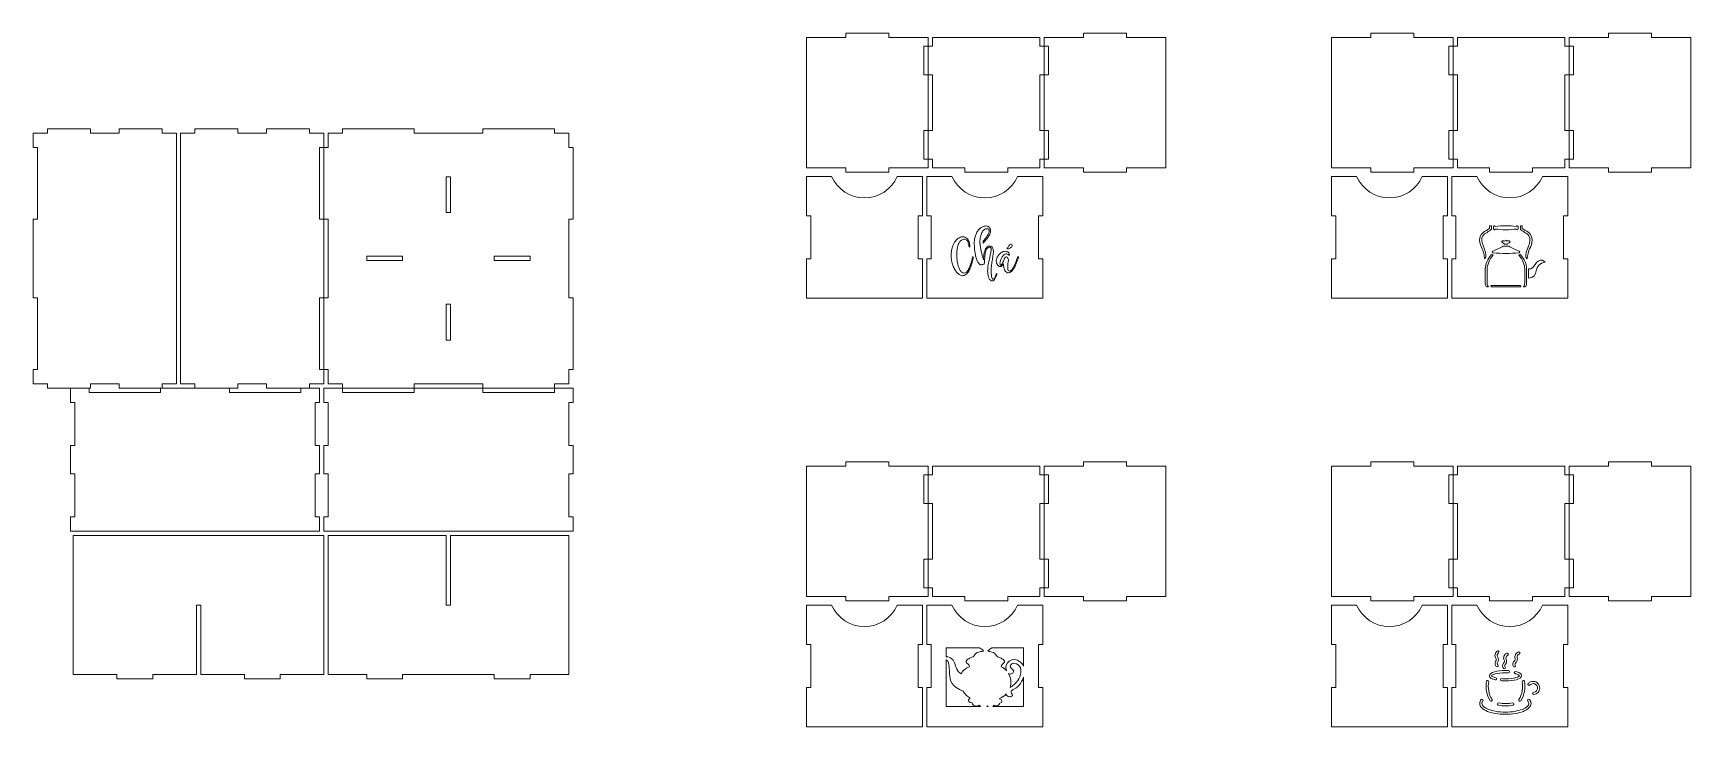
# Model space of a CAD drawing. Header units: millimetres. Extents: x -579 to 579, y -242 to 242.
import ezdxf

# ---------------------------------------------------------------- set-up
doc = ezdxf.new("R2010")
doc.units = ezdxf.units.MM
doc.header["$MEASUREMENT"] = 0
doc.layers.add('Layer 1', color=7, linetype='Continuous')

msp = doc.modelspace()

# ---------------------------------------------------------------- linework, layer by layer
at = {"layer": 'Layer 1', "color": 250, "lineweight": 20}
for points, knots in [([(43.2181, 154.1297), (43.2181, 154.1297), (43.2181, 174.1297), (43.2181, 174.1297), (43.2181, 174.1297), (43.2181, 174.1297), (46.2181, 174.1297), (46.2181, 174.1297), (46.2181, 174.1297), (46.2181, 174.1297), (46.2181, 213.1297), (46.2181, 213.1297), (46.2181, 213.1297), (46.2181, 213.1297), (43.2181, 213.1297), (43.2181, 213.1297), (43.2181, 213.1297), (43.2181, 213.1297), (43.2181, 233.1297), (43.2181, 233.1297), (43.2181, 233.1297), (43.2181, 233.1297), (46.2181, 233.1297), (46.2181, 233.1297), (46.2181, 233.1297), (46.2181, 233.1297), (46.2181, 239.1297), (46.2181, 239.1297), (46.2181, 239.1297), (46.2181, 239.1297), (18.7181, 239.1297), (18.7181, 239.1297), (18.7181, 239.1297), (18.7181, 239.1297), (18.7181, 242.1297), (18.7181, 242.1297), (18.7181, 242.1297), (18.7181, 242.1297), (-11.2819, 242.1297), (-11.2819, 242.1297), (-11.2819, 242.1297), (-11.2819, 242.1297), (-11.2819, 239.1297), (-11.2819, 239.1297), (-11.2819, 239.1297), (-11.2819, 239.1297), (-38.7819, 239.1297), (-38.7819, 239.1297), (-38.7819, 239.1297), (-38.7819, 239.1297), (-38.7819, 148.1297), (-38.7819, 148.1297), (-38.7819, 148.1297), (-38.7819, 148.1297), (-11.2819, 148.1297), (-11.2819, 148.1297), (-11.2819, 148.1297), (-11.2819, 148.1297), (-11.2819, 145.1297), (-11.2819, 145.1297), (-11.2819, 145.1297), (-11.2819, 145.1297), (18.7181, 145.1297), (18.7181, 145.1297), (18.7181, 145.1297), (18.7181, 145.1297), (18.7181, 148.1297), (18.7181, 148.1297), (18.7181, 148.1297), (18.7181, 148.1297), (46.2181, 148.1297), (46.2181, 148.1297), (46.2181, 148.1297), (46.2181, 148.1297), (46.2181, 154.1297), (46.2181, 154.1297), (46.2181, 154.1297), (46.2181, 154.1297), (43.2181, 154.1297), (43.2181, 154.1297)], [0, 0, 0, 0, 0.047619048, 0.047619048, 0.047619048, 0.047619048, 0.095238095, 0.095238095, 0.095238095, 0.095238095, 0.142857143, 0.142857143, 0.142857143, 0.142857143, 0.19047619, 0.19047619, 0.19047619, 0.19047619, 0.238095238, 0.238095238, 0.238095238, 0.238095238, 0.285714286, 0.285714286, 0.285714286, 0.285714286, 0.333333333, 0.333333333, 0.333333333, 0.333333333, 0.380952381, 0.380952381, 0.380952381, 0.380952381, 0.428571429, 0.428571429, 0.428571429, 0.428571429, 0.476190476, 0.476190476, 0.476190476, 0.476190476, 0.523809524, 0.523809524, 0.523809524, 0.523809524, 0.571428571, 0.571428571, 0.571428571, 0.571428571, 0.619047619, 0.619047619, 0.619047619, 0.619047619, 0.666666667, 0.666666667, 0.666666667, 0.666666667, 0.714285714, 0.714285714, 0.714285714, 0.714285714, 0.761904762, 0.761904762, 0.761904762, 0.761904762, 0.80952381, 0.80952381, 0.80952381, 0.80952381, 0.857142857, 0.857142857, 0.857142857, 0.857142857, 0.904761905, 0.904761905, 0.904761905, 0.904761905, 1, 1, 1, 1]), ([(124.2181, 239.1297), (124.2181, 239.1297), (49.2181, 239.1297), (49.2181, 239.1297), (49.2181, 239.1297), (49.2181, 239.1297), (49.2181, 233.1297), (49.2181, 233.1297), (49.2181, 233.1297), (49.2181, 233.1297), (46.2181, 233.1297), (46.2181, 233.1297), (46.2181, 233.1297), (46.2181, 233.1297), (46.2181, 213.1297), (46.2181, 213.1297), (46.2181, 213.1297), (46.2181, 213.1297), (49.2181, 213.1297), (49.2181, 213.1297), (49.2181, 213.1297), (49.2181, 213.1297), (49.2181, 174.1297), (49.2181, 174.1297), (49.2181, 174.1297), (49.2181, 174.1297), (46.2181, 174.1297), (46.2181, 174.1297), (46.2181, 174.1297), (46.2181, 174.1297), (46.2181, 154.1297), (46.2181, 154.1297), (46.2181, 154.1297), (46.2181, 154.1297), (49.2181, 154.1297), (49.2181, 154.1297), (49.2181, 154.1297), (49.2181, 154.1297), (49.2181, 148.1297), (49.2181, 148.1297), (49.2181, 148.1297), (49.2181, 148.1297), (71.7181, 148.1297), (71.7181, 148.1297), (71.7181, 148.1297), (71.7181, 148.1297), (71.7181, 145.1297), (71.7181, 145.1297), (71.7181, 145.1297), (71.7181, 145.1297), (101.7181, 145.1297), (101.7181, 145.1297), (101.7181, 145.1297), (101.7181, 145.1297), (101.7181, 148.1297), (101.7181, 148.1297), (101.7181, 148.1297), (101.7181, 148.1297), (124.2181, 148.1297), (124.2181, 148.1297), (124.2181, 148.1297), (124.2181, 148.1297), (124.2181, 154.1297), (124.2181, 154.1297), (124.2181, 154.1297), (124.2181, 154.1297), (127.2181, 154.1297), (127.2181, 154.1297), (127.2181, 154.1297), (127.2181, 154.1297), (127.2181, 174.1297), (127.2181, 174.1297), (127.2181, 174.1297), (127.2181, 174.1297), (124.2181, 174.1297), (124.2181, 174.1297), (124.2181, 174.1297), (124.2181, 174.1297), (124.2181, 213.1297), (124.2181, 213.1297), (124.2181, 213.1297), (124.2181, 213.1297), (127.2181, 213.1297), (127.2181, 213.1297), (127.2181, 213.1297), (127.2181, 213.1297), (127.2181, 233.1297), (127.2181, 233.1297), (127.2181, 233.1297), (127.2181, 233.1297), (124.2181, 233.1297), (124.2181, 233.1297), (124.2181, 233.1297), (124.2181, 233.1297), (124.2181, 239.1297), (124.2181, 239.1297)], [0, 0, 0, 0, 0.04, 0.04, 0.04, 0.04, 0.08, 0.08, 0.08, 0.08, 0.12, 0.12, 0.12, 0.12, 0.16, 0.16, 0.16, 0.16, 0.2, 0.2, 0.2, 0.2, 0.24, 0.24, 0.24, 0.24, 0.28, 0.28, 0.28, 0.28, 0.32, 0.32, 0.32, 0.32, 0.36, 0.36, 0.36, 0.36, 0.4, 0.4, 0.4, 0.4, 0.44, 0.44, 0.44, 0.44, 0.48, 0.48, 0.48, 0.48, 0.52, 0.52, 0.52, 0.52, 0.56, 0.56, 0.56, 0.56, 0.6, 0.6, 0.6, 0.6, 0.64, 0.64, 0.64, 0.64, 0.68, 0.68, 0.68, 0.68, 0.72, 0.72, 0.72, 0.72, 0.76, 0.76, 0.76, 0.76, 0.8, 0.8, 0.8, 0.8, 0.84, 0.84, 0.84, 0.84, 0.88, 0.88, 0.88, 0.88, 0.92, 0.92, 0.92, 0.92, 1, 1, 1, 1]), ([(130.2181, 154.1297), (130.2181, 154.1297), (130.2181, 174.1297), (130.2181, 174.1297), (130.2181, 174.1297), (130.2181, 174.1297), (127.2181, 174.1297), (127.2181, 174.1297), (127.2181, 174.1297), (127.2181, 174.1297), (127.2181, 213.1297), (127.2181, 213.1297), (127.2181, 213.1297), (127.2181, 213.1297), (130.2181, 213.1297), (130.2181, 213.1297), (130.2181, 213.1297), (130.2181, 213.1297), (130.2181, 233.1297), (130.2181, 233.1297), (130.2181, 233.1297), (130.2181, 233.1297), (127.2181, 233.1297), (127.2181, 233.1297), (127.2181, 233.1297), (127.2181, 233.1297), (127.2181, 239.1297), (127.2181, 239.1297), (127.2181, 239.1297), (127.2181, 239.1297), (154.7181, 239.1297), (154.7181, 239.1297), (154.7181, 239.1297), (154.7181, 239.1297), (154.7181, 242.1297), (154.7181, 242.1297), (154.7181, 242.1297), (154.7181, 242.1297), (184.7181, 242.1297), (184.7181, 242.1297), (184.7181, 242.1297), (184.7181, 242.1297), (184.7181, 239.1297), (184.7181, 239.1297), (184.7181, 239.1297), (184.7181, 239.1297), (212.2181, 239.1297), (212.2181, 239.1297), (212.2181, 239.1297), (212.2181, 239.1297), (212.2181, 148.1297), (212.2181, 148.1297), (212.2181, 148.1297), (212.2181, 148.1297), (184.7181, 148.1297), (184.7181, 148.1297), (184.7181, 148.1297), (184.7181, 148.1297), (184.7181, 145.1297), (184.7181, 145.1297), (184.7181, 145.1297), (184.7181, 145.1297), (154.7181, 145.1297), (154.7181, 145.1297), (154.7181, 145.1297), (154.7181, 145.1297), (154.7181, 148.1297), (154.7181, 148.1297), (154.7181, 148.1297), (154.7181, 148.1297), (127.2181, 148.1297), (127.2181, 148.1297), (127.2181, 148.1297), (127.2181, 148.1297), (127.2181, 154.1297), (127.2181, 154.1297), (127.2181, 154.1297), (127.2181, 154.1297), (130.2181, 154.1297), (130.2181, 154.1297)], [0, 0, 0, 0, 0.047619048, 0.047619048, 0.047619048, 0.047619048, 0.095238095, 0.095238095, 0.095238095, 0.095238095, 0.142857143, 0.142857143, 0.142857143, 0.142857143, 0.19047619, 0.19047619, 0.19047619, 0.19047619, 0.238095238, 0.238095238, 0.238095238, 0.238095238, 0.285714286, 0.285714286, 0.285714286, 0.285714286, 0.333333333, 0.333333333, 0.333333333, 0.333333333, 0.380952381, 0.380952381, 0.380952381, 0.380952381, 0.428571429, 0.428571429, 0.428571429, 0.428571429, 0.476190476, 0.476190476, 0.476190476, 0.476190476, 0.523809524, 0.523809524, 0.523809524, 0.523809524, 0.571428571, 0.571428571, 0.571428571, 0.571428571, 0.619047619, 0.619047619, 0.619047619, 0.619047619, 0.666666667, 0.666666667, 0.666666667, 0.666666667, 0.714285714, 0.714285714, 0.714285714, 0.714285714, 0.761904762, 0.761904762, 0.761904762, 0.761904762, 0.80952381, 0.80952381, 0.80952381, 0.80952381, 0.857142857, 0.857142857, 0.857142857, 0.857142857, 0.904761905, 0.904761905, 0.904761905, 0.904761905, 1, 1, 1, 1]), ([(409.7693, 154.1297), (409.7693, 154.1297), (409.7693, 174.1297), (409.7693, 174.1297), (409.7693, 174.1297), (409.7693, 174.1297), (412.7693, 174.1297), (412.7693, 174.1297), (412.7693, 174.1297), (412.7693, 174.1297), (412.7693, 213.1297), (412.7693, 213.1297), (412.7693, 213.1297), (412.7693, 213.1297), (409.7693, 213.1297), (409.7693, 213.1297), (409.7693, 213.1297), (409.7693, 213.1297), (409.7693, 233.1297), (409.7693, 233.1297), (409.7693, 233.1297), (409.7693, 233.1297), (412.7693, 233.1297), (412.7693, 233.1297), (412.7693, 233.1297), (412.7693, 233.1297), (412.7693, 239.1297), (412.7693, 239.1297), (412.7693, 239.1297), (412.7693, 239.1297), (385.2693, 239.1297), (385.2693, 239.1297), (385.2693, 239.1297), (385.2693, 239.1297), (385.2693, 242.1297), (385.2693, 242.1297), (385.2693, 242.1297), (385.2693, 242.1297), (355.2693, 242.1297), (355.2693, 242.1297), (355.2693, 242.1297), (355.2693, 242.1297), (355.2693, 239.1297), (355.2693, 239.1297), (355.2693, 239.1297), (355.2693, 239.1297), (327.7693, 239.1297), (327.7693, 239.1297), (327.7693, 239.1297), (327.7693, 239.1297), (327.7693, 148.1297), (327.7693, 148.1297), (327.7693, 148.1297), (327.7693, 148.1297), (355.2693, 148.1297), (355.2693, 148.1297), (355.2693, 148.1297), (355.2693, 148.1297), (355.2693, 145.1297), (355.2693, 145.1297), (355.2693, 145.1297), (355.2693, 145.1297), (385.2693, 145.1297), (385.2693, 145.1297), (385.2693, 145.1297), (385.2693, 145.1297), (385.2693, 148.1297), (385.2693, 148.1297), (385.2693, 148.1297), (385.2693, 148.1297), (412.7693, 148.1297), (412.7693, 148.1297), (412.7693, 148.1297), (412.7693, 148.1297), (412.7693, 154.1297), (412.7693, 154.1297), (412.7693, 154.1297), (412.7693, 154.1297), (409.7693, 154.1297), (409.7693, 154.1297)], [0, 0, 0, 0, 0.047619048, 0.047619048, 0.047619048, 0.047619048, 0.095238095, 0.095238095, 0.095238095, 0.095238095, 0.142857143, 0.142857143, 0.142857143, 0.142857143, 0.19047619, 0.19047619, 0.19047619, 0.19047619, 0.238095238, 0.238095238, 0.238095238, 0.238095238, 0.285714286, 0.285714286, 0.285714286, 0.285714286, 0.333333333, 0.333333333, 0.333333333, 0.333333333, 0.380952381, 0.380952381, 0.380952381, 0.380952381, 0.428571429, 0.428571429, 0.428571429, 0.428571429, 0.476190476, 0.476190476, 0.476190476, 0.476190476, 0.523809524, 0.523809524, 0.523809524, 0.523809524, 0.571428571, 0.571428571, 0.571428571, 0.571428571, 0.619047619, 0.619047619, 0.619047619, 0.619047619, 0.666666667, 0.666666667, 0.666666667, 0.666666667, 0.714285714, 0.714285714, 0.714285714, 0.714285714, 0.761904762, 0.761904762, 0.761904762, 0.761904762, 0.80952381, 0.80952381, 0.80952381, 0.80952381, 0.857142857, 0.857142857, 0.857142857, 0.857142857, 0.904761905, 0.904761905, 0.904761905, 0.904761905, 1, 1, 1, 1]), ([(490.7693, 239.1297), (490.7693, 239.1297), (415.7693, 239.1297), (415.7693, 239.1297), (415.7693, 239.1297), (415.7693, 239.1297), (415.7693, 233.1297), (415.7693, 233.1297), (415.7693, 233.1297), (415.7693, 233.1297), (412.7693, 233.1297), (412.7693, 233.1297), (412.7693, 233.1297), (412.7693, 233.1297), (412.7693, 213.1297), (412.7693, 213.1297), (412.7693, 213.1297), (412.7693, 213.1297), (415.7693, 213.1297), (415.7693, 213.1297), (415.7693, 213.1297), (415.7693, 213.1297), (415.7693, 174.1297), (415.7693, 174.1297), (415.7693, 174.1297), (415.7693, 174.1297), (412.7693, 174.1297), (412.7693, 174.1297), (412.7693, 174.1297), (412.7693, 174.1297), (412.7693, 154.1297), (412.7693, 154.1297), (412.7693, 154.1297), (412.7693, 154.1297), (415.7693, 154.1297), (415.7693, 154.1297), (415.7693, 154.1297), (415.7693, 154.1297), (415.7693, 148.1297), (415.7693, 148.1297), (415.7693, 148.1297), (415.7693, 148.1297), (438.2693, 148.1297), (438.2693, 148.1297), (438.2693, 148.1297), (438.2693, 148.1297), (438.2693, 145.1297), (438.2693, 145.1297), (438.2693, 145.1297), (438.2693, 145.1297), (468.2693, 145.1297), (468.2693, 145.1297), (468.2693, 145.1297), (468.2693, 145.1297), (468.2693, 148.1297), (468.2693, 148.1297), (468.2693, 148.1297), (468.2693, 148.1297), (490.7693, 148.1297), (490.7693, 148.1297), (490.7693, 148.1297), (490.7693, 148.1297), (490.7693, 154.1297), (490.7693, 154.1297), (490.7693, 154.1297), (490.7693, 154.1297), (493.7693, 154.1297), (493.7693, 154.1297), (493.7693, 154.1297), (493.7693, 154.1297), (493.7693, 174.1297), (493.7693, 174.1297), (493.7693, 174.1297), (493.7693, 174.1297), (490.7693, 174.1297), (490.7693, 174.1297), (490.7693, 174.1297), (490.7693, 174.1297), (490.7693, 213.1297), (490.7693, 213.1297), (490.7693, 213.1297), (490.7693, 213.1297), (493.7693, 213.1297), (493.7693, 213.1297), (493.7693, 213.1297), (493.7693, 213.1297), (493.7693, 233.1297), (493.7693, 233.1297), (493.7693, 233.1297), (493.7693, 233.1297), (490.7693, 233.1297), (490.7693, 233.1297), (490.7693, 233.1297), (490.7693, 233.1297), (490.7693, 239.1297), (490.7693, 239.1297)], [0, 0, 0, 0, 0.04, 0.04, 0.04, 0.04, 0.08, 0.08, 0.08, 0.08, 0.12, 0.12, 0.12, 0.12, 0.16, 0.16, 0.16, 0.16, 0.2, 0.2, 0.2, 0.2, 0.24, 0.24, 0.24, 0.24, 0.28, 0.28, 0.28, 0.28, 0.32, 0.32, 0.32, 0.32, 0.36, 0.36, 0.36, 0.36, 0.4, 0.4, 0.4, 0.4, 0.44, 0.44, 0.44, 0.44, 0.48, 0.48, 0.48, 0.48, 0.52, 0.52, 0.52, 0.52, 0.56, 0.56, 0.56, 0.56, 0.6, 0.6, 0.6, 0.6, 0.64, 0.64, 0.64, 0.64, 0.68, 0.68, 0.68, 0.68, 0.72, 0.72, 0.72, 0.72, 0.76, 0.76, 0.76, 0.76, 0.8, 0.8, 0.8, 0.8, 0.84, 0.84, 0.84, 0.84, 0.88, 0.88, 0.88, 0.88, 0.92, 0.92, 0.92, 0.92, 1, 1, 1, 1]), ([(496.7693, 154.1297), (496.7693, 154.1297), (496.7693, 174.1297), (496.7693, 174.1297), (496.7693, 174.1297), (496.7693, 174.1297), (493.7693, 174.1297), (493.7693, 174.1297), (493.7693, 174.1297), (493.7693, 174.1297), (493.7693, 213.1297), (493.7693, 213.1297), (493.7693, 213.1297), (493.7693, 213.1297), (496.7693, 213.1297), (496.7693, 213.1297), (496.7693, 213.1297), (496.7693, 213.1297), (496.7693, 233.1297), (496.7693, 233.1297), (496.7693, 233.1297), (496.7693, 233.1297), (493.7693, 233.1297), (493.7693, 233.1297), (493.7693, 233.1297), (493.7693, 233.1297), (493.7693, 239.1297), (493.7693, 239.1297), (493.7693, 239.1297), (493.7693, 239.1297), (521.2693, 239.1297), (521.2693, 239.1297), (521.2693, 239.1297), (521.2693, 239.1297), (521.2693, 242.1297), (521.2693, 242.1297), (521.2693, 242.1297), (521.2693, 242.1297), (551.2693, 242.1297), (551.2693, 242.1297), (551.2693, 242.1297), (551.2693, 242.1297), (551.2693, 239.1297), (551.2693, 239.1297), (551.2693, 239.1297), (551.2693, 239.1297), (578.7693, 239.1297), (578.7693, 239.1297), (578.7693, 239.1297), (578.7693, 239.1297), (578.7693, 148.1297), (578.7693, 148.1297), (578.7693, 148.1297), (578.7693, 148.1297), (551.2693, 148.1297), (551.2693, 148.1297), (551.2693, 148.1297), (551.2693, 148.1297), (551.2693, 145.1297), (551.2693, 145.1297), (551.2693, 145.1297), (551.2693, 145.1297), (521.2693, 145.1297), (521.2693, 145.1297), (521.2693, 145.1297), (521.2693, 145.1297), (521.2693, 148.1297), (521.2693, 148.1297), (521.2693, 148.1297), (521.2693, 148.1297), (493.7693, 148.1297), (493.7693, 148.1297), (493.7693, 148.1297), (493.7693, 148.1297), (493.7693, 154.1297), (493.7693, 154.1297), (493.7693, 154.1297), (493.7693, 154.1297), (496.7693, 154.1297), (496.7693, 154.1297)], [0, 0, 0, 0, 0.047619048, 0.047619048, 0.047619048, 0.047619048, 0.095238095, 0.095238095, 0.095238095, 0.095238095, 0.142857143, 0.142857143, 0.142857143, 0.142857143, 0.19047619, 0.19047619, 0.19047619, 0.19047619, 0.238095238, 0.238095238, 0.238095238, 0.238095238, 0.285714286, 0.285714286, 0.285714286, 0.285714286, 0.333333333, 0.333333333, 0.333333333, 0.333333333, 0.380952381, 0.380952381, 0.380952381, 0.380952381, 0.428571429, 0.428571429, 0.428571429, 0.428571429, 0.476190476, 0.476190476, 0.476190476, 0.476190476, 0.523809524, 0.523809524, 0.523809524, 0.523809524, 0.571428571, 0.571428571, 0.571428571, 0.571428571, 0.619047619, 0.619047619, 0.619047619, 0.619047619, 0.666666667, 0.666666667, 0.666666667, 0.666666667, 0.714285714, 0.714285714, 0.714285714, 0.714285714, 0.761904762, 0.761904762, 0.761904762, 0.761904762, 0.80952381, 0.80952381, 0.80952381, 0.80952381, 0.857142857, 0.857142857, 0.857142857, 0.857142857, 0.904761905, 0.904761905, 0.904761905, 0.904761905, 1, 1, 1, 1]), ([(-578.7693, 57.388), (-578.7693, 57.388), (-578.7693, 112.388), (-578.7693, 112.388), (-578.7693, 112.388), (-578.7693, 112.388), (-575.7693, 112.388), (-575.7693, 112.388), (-575.7693, 112.388), (-575.7693, 112.388), (-575.7693, 162.388), (-575.7693, 162.388), (-575.7693, 162.388), (-575.7693, 162.388), (-578.7693, 162.388), (-578.7693, 162.388), (-578.7693, 162.388), (-578.7693, 162.388), (-578.7693, 172.388), (-578.7693, 172.388), (-578.7693, 172.388), (-578.7693, 172.388), (-568.7693, 172.388), (-568.7693, 172.388), (-568.7693, 172.388), (-568.7693, 172.388), (-568.7693, 175.388), (-568.7693, 175.388), (-568.7693, 175.388), (-568.7693, 175.388), (-538.7693, 175.388), (-538.7693, 175.388), (-538.7693, 175.388), (-538.7693, 175.388), (-538.7693, 172.388), (-538.7693, 172.388), (-538.7693, 172.388), (-538.7693, 172.388), (-518.7693, 172.388), (-518.7693, 172.388), (-518.7693, 172.388), (-518.7693, 172.388), (-518.7693, 175.388), (-518.7693, 175.388), (-518.7693, 175.388), (-518.7693, 175.388), (-488.7693, 175.388), (-488.7693, 175.388), (-488.7693, 175.388), (-488.7693, 175.388), (-488.7693, 172.388), (-488.7693, 172.388), (-488.7693, 172.388), (-488.7693, 172.388), (-478.7693, 172.388), (-478.7693, 172.388), (-478.7693, 172.388), (-478.7693, 172.388), (-478.7693, -2.612), (-478.7693, -2.612), (-478.7693, -2.612), (-478.7693, -2.612), (-488.7693, -2.612), (-488.7693, -2.612), (-488.7693, -2.612), (-488.7693, -2.612), (-488.7693, -5.612), (-488.7693, -5.612), (-488.7693, -5.612), (-488.7693, -5.612), (-518.7693, -5.612), (-518.7693, -5.612), (-518.7693, -5.612), (-518.7693, -5.612), (-518.7693, -2.612), (-518.7693, -2.612), (-518.7693, -2.612), (-518.7693, -2.612), (-538.7693, -2.612), (-538.7693, -2.612), (-538.7693, -2.612), (-538.7693, -2.612), (-538.7693, -5.612), (-538.7693, -5.612), (-538.7693, -5.612), (-538.7693, -5.612), (-568.7693, -5.612), (-568.7693, -5.612), (-568.7693, -5.612), (-568.7693, -5.612), (-568.7693, -2.612), (-568.7693, -2.612), (-568.7693, -2.612), (-568.7693, -2.612), (-578.7693, -2.612), (-578.7693, -2.612), (-578.7693, -2.612), (-578.7693, -2.612), (-578.7693, 7.388), (-578.7693, 7.388), (-578.7693, 7.388), (-578.7693, 7.388), (-575.7693, 7.388), (-575.7693, 7.388), (-575.7693, 7.388), (-575.7693, 7.388), (-575.7693, 57.388), (-575.7693, 57.388), (-575.7693, 57.388), (-575.7693, 57.388), (-578.7693, 57.388), (-578.7693, 57.388)], [0, 0, 0, 0, 0.034482759, 0.034482759, 0.034482759, 0.034482759, 0.068965517, 0.068965517, 0.068965517, 0.068965517, 0.103448276, 0.103448276, 0.103448276, 0.103448276, 0.137931034, 0.137931034, 0.137931034, 0.137931034, 0.172413793, 0.172413793, 0.172413793, 0.172413793, 0.206896552, 0.206896552, 0.206896552, 0.206896552, 0.24137931, 0.24137931, 0.24137931, 0.24137931, 0.275862069, 0.275862069, 0.275862069, 0.275862069, 0.310344828, 0.310344828, 0.310344828, 0.310344828, 0.344827586, 0.344827586, 0.344827586, 0.344827586, 0.379310345, 0.379310345, 0.379310345, 0.379310345, 0.413793103, 0.413793103, 0.413793103, 0.413793103, 0.448275862, 0.448275862, 0.448275862, 0.448275862, 0.482758621, 0.482758621, 0.482758621, 0.482758621, 0.517241379, 0.517241379, 0.517241379, 0.517241379, 0.551724138, 0.551724138, 0.551724138, 0.551724138, 0.586206897, 0.586206897, 0.586206897, 0.586206897, 0.620689655, 0.620689655, 0.620689655, 0.620689655, 0.655172414, 0.655172414, 0.655172414, 0.655172414, 0.689655172, 0.689655172, 0.689655172, 0.689655172, 0.724137931, 0.724137931, 0.724137931, 0.724137931, 0.75862069, 0.75862069, 0.75862069, 0.75862069, 0.793103448, 0.793103448, 0.793103448, 0.793103448, 0.827586207, 0.827586207, 0.827586207, 0.827586207, 0.862068966, 0.862068966, 0.862068966, 0.862068966, 0.896551724, 0.896551724, 0.896551724, 0.896551724, 0.931034483, 0.931034483, 0.931034483, 0.931034483, 1, 1, 1, 1]), ([(-375.7693, 57.388), (-375.7693, 57.388), (-375.7693, 112.388), (-375.7693, 112.388), (-375.7693, 112.388), (-375.7693, 112.388), (-378.7693, 112.388), (-378.7693, 112.388), (-378.7693, 112.388), (-378.7693, 112.388), (-378.7693, 162.388), (-378.7693, 162.388), (-378.7693, 162.388), (-378.7693, 162.388), (-375.7693, 162.388), (-375.7693, 162.388), (-375.7693, 162.388), (-375.7693, 162.388), (-375.7693, 172.388), (-375.7693, 172.388), (-375.7693, 172.388), (-375.7693, 172.388), (-385.7693, 172.388), (-385.7693, 172.388), (-385.7693, 172.388), (-385.7693, 172.388), (-385.7693, 175.388), (-385.7693, 175.388), (-385.7693, 175.388), (-385.7693, 175.388), (-415.7693, 175.388), (-415.7693, 175.388), (-415.7693, 175.388), (-415.7693, 175.388), (-415.7693, 172.388), (-415.7693, 172.388), (-415.7693, 172.388), (-415.7693, 172.388), (-435.7693, 172.388), (-435.7693, 172.388), (-435.7693, 172.388), (-435.7693, 172.388), (-435.7693, 175.388), (-435.7693, 175.388), (-435.7693, 175.388), (-435.7693, 175.388), (-465.7693, 175.388), (-465.7693, 175.388), (-465.7693, 175.388), (-465.7693, 175.388), (-465.7693, 172.388), (-465.7693, 172.388), (-465.7693, 172.388), (-465.7693, 172.388), (-475.7693, 172.388), (-475.7693, 172.388), (-475.7693, 172.388), (-475.7693, 172.388), (-475.7693, -2.612), (-475.7693, -2.612), (-475.7693, -2.612), (-475.7693, -2.612), (-465.7693, -2.612), (-465.7693, -2.612), (-465.7693, -2.612), (-465.7693, -2.612), (-465.7693, -5.612), (-465.7693, -5.612), (-465.7693, -5.612), (-465.7693, -5.612), (-435.7693, -5.612), (-435.7693, -5.612), (-435.7693, -5.612), (-435.7693, -5.612), (-435.7693, -2.612), (-435.7693, -2.612), (-435.7693, -2.612), (-435.7693, -2.612), (-415.7693, -2.612), (-415.7693, -2.612), (-415.7693, -2.612), (-415.7693, -2.612), (-415.7693, -5.612), (-415.7693, -5.612), (-415.7693, -5.612), (-415.7693, -5.612), (-385.7693, -5.612), (-385.7693, -5.612), (-385.7693, -5.612), (-385.7693, -5.612), (-385.7693, -2.612), (-385.7693, -2.612), (-385.7693, -2.612), (-385.7693, -2.612), (-375.7693, -2.612), (-375.7693, -2.612), (-375.7693, -2.612), (-375.7693, -2.612), (-375.7693, 7.388), (-375.7693, 7.388), (-375.7693, 7.388), (-375.7693, 7.388), (-378.7693, 7.388), (-378.7693, 7.388), (-378.7693, 7.388), (-378.7693, 7.388), (-378.7693, 57.388), (-378.7693, 57.388), (-378.7693, 57.388), (-378.7693, 57.388), (-375.7693, 57.388), (-375.7693, 57.388)], [0, 0, 0, 0, 0.034482759, 0.034482759, 0.034482759, 0.034482759, 0.068965517, 0.068965517, 0.068965517, 0.068965517, 0.103448276, 0.103448276, 0.103448276, 0.103448276, 0.137931034, 0.137931034, 0.137931034, 0.137931034, 0.172413793, 0.172413793, 0.172413793, 0.172413793, 0.206896552, 0.206896552, 0.206896552, 0.206896552, 0.24137931, 0.24137931, 0.24137931, 0.24137931, 0.275862069, 0.275862069, 0.275862069, 0.275862069, 0.310344828, 0.310344828, 0.310344828, 0.310344828, 0.344827586, 0.344827586, 0.344827586, 0.344827586, 0.379310345, 0.379310345, 0.379310345, 0.379310345, 0.413793103, 0.413793103, 0.413793103, 0.413793103, 0.448275862, 0.448275862, 0.448275862, 0.448275862, 0.482758621, 0.482758621, 0.482758621, 0.482758621, 0.517241379, 0.517241379, 0.517241379, 0.517241379, 0.551724138, 0.551724138, 0.551724138, 0.551724138, 0.586206897, 0.586206897, 0.586206897, 0.586206897, 0.620689655, 0.620689655, 0.620689655, 0.620689655, 0.655172414, 0.655172414, 0.655172414, 0.655172414, 0.689655172, 0.689655172, 0.689655172, 0.689655172, 0.724137931, 0.724137931, 0.724137931, 0.724137931, 0.75862069, 0.75862069, 0.75862069, 0.75862069, 0.793103448, 0.793103448, 0.793103448, 0.793103448, 0.827586207, 0.827586207, 0.827586207, 0.827586207, 0.862068966, 0.862068966, 0.862068966, 0.862068966, 0.896551724, 0.896551724, 0.896551724, 0.896551724, 0.931034483, 0.931034483, 0.931034483, 0.931034483, 1, 1, 1, 1]), ([(-204.7693, 57.388), (-204.7693, 57.388), (-204.7693, 112.388), (-204.7693, 112.388), (-204.7693, 112.388), (-204.7693, 112.388), (-201.7693, 112.388), (-201.7693, 112.388), (-201.7693, 112.388), (-201.7693, 112.388), (-201.7693, 162.388), (-201.7693, 162.388), (-201.7693, 162.388), (-201.7693, 162.388), (-204.7693, 162.388), (-204.7693, 162.388), (-204.7693, 162.388), (-204.7693, 162.388), (-204.7693, 172.388), (-204.7693, 172.388), (-204.7693, 172.388), (-204.7693, 172.388), (-214.7693, 172.388), (-214.7693, 172.388), (-214.7693, 172.388), (-214.7693, 172.388), (-214.7693, 175.388), (-214.7693, 175.388), (-214.7693, 175.388), (-214.7693, 175.388), (-264.7693, 175.388), (-264.7693, 175.388), (-264.7693, 175.388), (-264.7693, 175.388), (-264.7693, 172.388), (-264.7693, 172.388), (-264.7693, 172.388), (-264.7693, 172.388), (-312.7693, 172.388), (-312.7693, 172.388), (-312.7693, 172.388), (-312.7693, 172.388), (-312.7693, 175.388), (-312.7693, 175.388), (-312.7693, 175.388), (-312.7693, 175.388), (-362.7693, 175.388), (-362.7693, 175.388), (-362.7693, 175.388), (-362.7693, 175.388), (-362.7693, 172.388), (-362.7693, 172.388), (-362.7693, 172.388), (-362.7693, 172.388), (-372.7693, 172.388), (-372.7693, 172.388), (-372.7693, 172.388), (-372.7693, 172.388), (-372.7693, 162.388), (-372.7693, 162.388), (-372.7693, 162.388), (-372.7693, 162.388), (-375.7693, 162.388), (-375.7693, 162.388), (-375.7693, 162.388), (-375.7693, 162.388), (-375.7693, 112.388), (-375.7693, 112.388), (-375.7693, 112.388), (-375.7693, 112.388), (-372.7693, 112.388), (-372.7693, 112.388), (-372.7693, 112.388), (-372.7693, 112.388), (-372.7693, 57.388), (-372.7693, 57.388), (-372.7693, 57.388), (-372.7693, 57.388), (-375.7693, 57.388), (-375.7693, 57.388), (-375.7693, 57.388), (-375.7693, 57.388), (-375.7693, 7.388), (-375.7693, 7.388), (-375.7693, 7.388), (-375.7693, 7.388), (-372.7693, 7.388), (-372.7693, 7.388), (-372.7693, 7.388), (-372.7693, 7.388), (-372.7693, -2.612), (-372.7693, -2.612), (-372.7693, -2.612), (-372.7693, -2.612), (-362.7693, -2.612), (-362.7693, -2.612), (-362.7693, -2.612), (-362.7693, -2.612), (-362.7693, -5.612), (-362.7693, -5.612), (-362.7693, -5.612), (-362.7693, -5.612), (-312.7693, -5.612), (-312.7693, -5.612), (-312.7693, -5.612), (-312.7693, -5.612), (-312.7693, -2.612), (-312.7693, -2.612), (-312.7693, -2.612), (-312.7693, -2.612), (-264.7693, -2.612), (-264.7693, -2.612), (-264.7693, -2.612), (-264.7693, -2.612), (-264.7693, -5.612), (-264.7693, -5.612), (-264.7693, -5.612), (-264.7693, -5.612), (-214.7693, -5.612), (-214.7693, -5.612), (-214.7693, -5.612), (-214.7693, -5.612), (-214.7693, -2.612), (-214.7693, -2.612), (-214.7693, -2.612), (-214.7693, -2.612), (-204.7693, -2.612), (-204.7693, -2.612), (-204.7693, -2.612), (-204.7693, -2.612), (-204.7693, 7.388), (-204.7693, 7.388), (-204.7693, 7.388), (-204.7693, 7.388), (-201.7693, 7.388), (-201.7693, 7.388), (-201.7693, 7.388), (-201.7693, 7.388), (-201.7693, 57.388), (-201.7693, 57.388), (-201.7693, 57.388), (-201.7693, 57.388), (-204.7693, 57.388), (-204.7693, 57.388)], [0, 0, 0, 0, 0.027027027, 0.027027027, 0.027027027, 0.027027027, 0.054054054, 0.054054054, 0.054054054, 0.054054054, 0.081081081, 0.081081081, 0.081081081, 0.081081081, 0.108108108, 0.108108108, 0.108108108, 0.108108108, 0.135135135, 0.135135135, 0.135135135, 0.135135135, 0.162162162, 0.162162162, 0.162162162, 0.162162162, 0.189189189, 0.189189189, 0.189189189, 0.189189189, 0.216216216, 0.216216216, 0.216216216, 0.216216216, 0.243243243, 0.243243243, 0.243243243, 0.243243243, 0.27027027, 0.27027027, 0.27027027, 0.27027027, 0.297297297, 0.297297297, 0.297297297, 0.297297297, 0.324324324, 0.324324324, 0.324324324, 0.324324324, 0.351351351, 0.351351351, 0.351351351, 0.351351351, 0.378378378, 0.378378378, 0.378378378, 0.378378378, 0.405405405, 0.405405405, 0.405405405, 0.405405405, 0.432432432, 0.432432432, 0.432432432, 0.432432432, 0.459459459, 0.459459459, 0.459459459, 0.459459459, 0.486486486, 0.486486486, 0.486486486, 0.486486486, 0.513513514, 0.513513514, 0.513513514, 0.513513514, 0.540540541, 0.540540541, 0.540540541, 0.540540541, 0.567567568, 0.567567568, 0.567567568, 0.567567568, 0.594594595, 0.594594595, 0.594594595, 0.594594595, 0.621621622, 0.621621622, 0.621621622, 0.621621622, 0.648648649, 0.648648649, 0.648648649, 0.648648649, 0.675675676, 0.675675676, 0.675675676, 0.675675676, 0.702702703, 0.702702703, 0.702702703, 0.702702703, 0.72972973, 0.72972973, 0.72972973, 0.72972973, 0.756756757, 0.756756757, 0.756756757, 0.756756757, 0.783783784, 0.783783784, 0.783783784, 0.783783784, 0.810810811, 0.810810811, 0.810810811, 0.810810811, 0.837837838, 0.837837838, 0.837837838, 0.837837838, 0.864864865, 0.864864865, 0.864864865, 0.864864865, 0.891891892, 0.891891892, 0.891891892, 0.891891892, 0.918918919, 0.918918919, 0.918918919, 0.918918919, 0.945945946, 0.945945946, 0.945945946, 0.945945946, 1, 1, 1, 1]), ([(-287.2693, 116.888), (-287.2693, 116.888), (-290.2693, 116.888), (-290.2693, 116.888), (-290.2693, 116.888), (-290.2693, 116.888), (-290.2693, 141.888), (-290.2693, 141.888), (-290.2693, 141.888), (-290.2693, 141.888), (-287.2693, 141.888), (-287.2693, 141.888), (-287.2693, 141.888), (-287.2693, 141.888), (-287.2693, 116.888), (-287.2693, 116.888)], [0, 0, 0, 0, 0.2, 0.2, 0.2, 0.2, 0.4, 0.4, 0.4, 0.4, 0.6, 0.6, 0.6, 0.6, 1, 1, 1, 1]), ([(39.2181, 114.6297), (39.2181, 114.6297), (39.2181, 84.6297), (39.2181, 84.6297), (39.2181, 84.6297), (39.2181, 84.6297), (42.2181, 84.6297), (42.2181, 84.6297), (42.2181, 84.6297), (42.2181, 84.6297), (42.2181, 57.1297), (42.2181, 57.1297), (42.2181, 57.1297), (42.2181, 57.1297), (-38.7819, 57.1297), (-38.7819, 57.1297), (-38.7819, 57.1297), (-38.7819, 57.1297), (-38.7819, 84.6297), (-38.7819, 84.6297), (-38.7819, 84.6297), (-38.7819, 84.6297), (-35.7819, 84.6297), (-35.7819, 84.6297), (-35.7819, 84.6297), (-35.7819, 84.6297), (-35.7819, 114.6297), (-35.7819, 114.6297), (-35.7819, 114.6297), (-35.7819, 114.6297), (-38.7819, 114.6297), (-38.7819, 114.6297), (-38.7819, 114.6297), (-38.7819, 114.6297), (-38.7819, 142.1297), (-38.7819, 142.1297), (-38.7819, 142.1297), (-38.7819, 142.1297), (-21.1948, 142.1297), (-21.1948, 142.1297), (-21.1948, 142.1297), (-17.2186, 133.019), (-8.2225, 127.1297), (1.7181, 127.1297), (1.7181, 127.1297), (11.6587, 127.1297), (20.6548, 133.019), (24.631, 142.1297), (24.631, 142.1297), (24.631, 142.1297), (42.2181, 142.1297), (42.2181, 142.1297), (42.2181, 142.1297), (42.2181, 142.1297), (42.2181, 114.6297), (42.2181, 114.6297), (42.2181, 114.6297), (42.2181, 114.6297), (39.2181, 114.6297), (39.2181, 114.6297)], [0, 0, 0, 0, 0.0625, 0.0625, 0.0625, 0.0625, 0.125, 0.125, 0.125, 0.125, 0.1875, 0.1875, 0.1875, 0.1875, 0.25, 0.25, 0.25, 0.25, 0.3125, 0.3125, 0.3125, 0.3125, 0.375, 0.375, 0.375, 0.375, 0.4375, 0.4375, 0.4375, 0.4375, 0.5, 0.5, 0.5, 0.5, 0.5625, 0.5625, 0.5625, 0.5625, 0.625, 0.625, 0.625, 0.625, 0.6875, 0.6875, 0.6875, 0.6875, 0.75, 0.75, 0.75, 0.75, 0.8125, 0.8125, 0.8125, 0.8125, 0.875, 0.875, 0.875, 0.875, 1, 1, 1, 1]), ([(108.631, 142.1297), (108.631, 142.1297), (126.2181, 142.1297), (126.2181, 142.1297), (126.2181, 142.1297), (126.2181, 142.1297), (126.2181, 114.6297), (126.2181, 114.6297), (126.2181, 114.6297), (126.2181, 114.6297), (123.2181, 114.6297), (123.2181, 114.6297), (123.2181, 114.6297), (123.2181, 114.6297), (123.2181, 84.6297), (123.2181, 84.6297), (123.2181, 84.6297), (123.2181, 84.6297), (126.2181, 84.6297), (126.2181, 84.6297), (126.2181, 84.6297), (126.2181, 84.6297), (126.2181, 57.1297), (126.2181, 57.1297), (126.2181, 57.1297), (126.2181, 57.1297), (45.2181, 57.1297), (45.2181, 57.1297), (45.2181, 57.1297), (45.2181, 57.1297), (45.2181, 84.6297), (45.2181, 84.6297), (45.2181, 84.6297), (45.2181, 84.6297), (48.2181, 84.6297), (48.2181, 84.6297), (48.2181, 84.6297), (48.2181, 84.6297), (48.2181, 114.6297), (48.2181, 114.6297), (48.2181, 114.6297), (48.2181, 114.6297), (45.2181, 114.6297), (45.2181, 114.6297), (45.2181, 114.6297), (45.2181, 114.6297), (45.2181, 142.1297), (45.2181, 142.1297), (45.2181, 142.1297), (45.2181, 142.1297), (62.8052, 142.1297), (62.8052, 142.1297), (62.8052, 142.1297), (66.7814, 133.019), (75.7775, 127.1297), (85.7181, 127.1297), (85.7181, 127.1297), (95.6587, 127.1297), (104.6548, 133.019), (108.631, 142.1297)], [0, 0, 0, 0, 0.0625, 0.0625, 0.0625, 0.0625, 0.125, 0.125, 0.125, 0.125, 0.1875, 0.1875, 0.1875, 0.1875, 0.25, 0.25, 0.25, 0.25, 0.3125, 0.3125, 0.3125, 0.3125, 0.375, 0.375, 0.375, 0.375, 0.4375, 0.4375, 0.4375, 0.4375, 0.5, 0.5, 0.5, 0.5, 0.5625, 0.5625, 0.5625, 0.5625, 0.625, 0.625, 0.625, 0.625, 0.6875, 0.6875, 0.6875, 0.6875, 0.75, 0.75, 0.75, 0.75, 0.8125, 0.8125, 0.8125, 0.8125, 0.875, 0.875, 0.875, 0.875, 1, 1, 1, 1]), ([(405.7693, 114.6297), (405.7693, 114.6297), (405.7693, 84.6297), (405.7693, 84.6297), (405.7693, 84.6297), (405.7693, 84.6297), (408.7693, 84.6297), (408.7693, 84.6297), (408.7693, 84.6297), (408.7693, 84.6297), (408.7693, 57.1297), (408.7693, 57.1297), (408.7693, 57.1297), (408.7693, 57.1297), (327.7693, 57.1297), (327.7693, 57.1297), (327.7693, 57.1297), (327.7693, 57.1297), (327.7693, 84.6297), (327.7693, 84.6297), (327.7693, 84.6297), (327.7693, 84.6297), (330.7693, 84.6297), (330.7693, 84.6297), (330.7693, 84.6297), (330.7693, 84.6297), (330.7693, 114.6297), (330.7693, 114.6297), (330.7693, 114.6297), (330.7693, 114.6297), (327.7693, 114.6297), (327.7693, 114.6297), (327.7693, 114.6297), (327.7693, 114.6297), (327.7693, 142.1297), (327.7693, 142.1297), (327.7693, 142.1297), (327.7693, 142.1297), (345.3564, 142.1297), (345.3564, 142.1297), (345.3564, 142.1297), (349.3326, 133.019), (358.3287, 127.1297), (368.2693, 127.1297), (368.2693, 127.1297), (378.2099, 127.1297), (387.206, 133.019), (391.1822, 142.1297), (391.1822, 142.1297), (391.1822, 142.1297), (408.7693, 142.1297), (408.7693, 142.1297), (408.7693, 142.1297), (408.7693, 142.1297), (408.7693, 114.6297), (408.7693, 114.6297), (408.7693, 114.6297), (408.7693, 114.6297), (405.7693, 114.6297), (405.7693, 114.6297)], [0, 0, 0, 0, 0.0625, 0.0625, 0.0625, 0.0625, 0.125, 0.125, 0.125, 0.125, 0.1875, 0.1875, 0.1875, 0.1875, 0.25, 0.25, 0.25, 0.25, 0.3125, 0.3125, 0.3125, 0.3125, 0.375, 0.375, 0.375, 0.375, 0.4375, 0.4375, 0.4375, 0.4375, 0.5, 0.5, 0.5, 0.5, 0.5625, 0.5625, 0.5625, 0.5625, 0.625, 0.625, 0.625, 0.625, 0.6875, 0.6875, 0.6875, 0.6875, 0.75, 0.75, 0.75, 0.75, 0.8125, 0.8125, 0.8125, 0.8125, 0.875, 0.875, 0.875, 0.875, 1, 1, 1, 1]), ([(414.7693, 84.6297), (414.7693, 84.6297), (414.7693, 114.6297), (414.7693, 114.6297), (414.7693, 114.6297), (414.7693, 114.6297), (411.7693, 114.6297), (411.7693, 114.6297), (411.7693, 114.6297), (411.7693, 114.6297), (411.7693, 142.1297), (411.7693, 142.1297), (411.7693, 142.1297), (411.7693, 142.1297), (429.3564, 142.1297), (429.3564, 142.1297), (429.3564, 142.1297), (433.3326, 133.019), (442.3287, 127.1297), (452.2693, 127.1297), (452.2693, 127.1297), (462.2099, 127.1297), (471.206, 133.019), (475.1822, 142.1297), (475.1822, 142.1297), (475.1822, 142.1297), (492.7693, 142.1297), (492.7693, 142.1297), (492.7693, 142.1297), (492.7693, 142.1297), (492.7693, 114.6297), (492.7693, 114.6297), (492.7693, 114.6297), (492.7693, 114.6297), (489.7693, 114.6297), (489.7693, 114.6297), (489.7693, 114.6297), (489.7693, 114.6297), (489.7693, 84.6297), (489.7693, 84.6297), (489.7693, 84.6297), (489.7693, 84.6297), (492.7693, 84.6297), (492.7693, 84.6297), (492.7693, 84.6297), (492.7693, 84.6297), (492.7693, 57.1297), (492.7693, 57.1297), (492.7693, 57.1297), (492.7693, 57.1297), (411.7693, 57.1297), (411.7693, 57.1297), (411.7693, 57.1297), (411.7693, 57.1297), (411.7693, 84.6297), (411.7693, 84.6297), (411.7693, 84.6297), (411.7693, 84.6297), (414.7693, 84.6297), (414.7693, 84.6297)], [0, 0, 0, 0, 0.0625, 0.0625, 0.0625, 0.0625, 0.125, 0.125, 0.125, 0.125, 0.1875, 0.1875, 0.1875, 0.1875, 0.25, 0.25, 0.25, 0.25, 0.3125, 0.3125, 0.3125, 0.3125, 0.375, 0.375, 0.375, 0.375, 0.4375, 0.4375, 0.4375, 0.4375, 0.5, 0.5, 0.5, 0.5, 0.5625, 0.5625, 0.5625, 0.5625, 0.625, 0.625, 0.625, 0.625, 0.6875, 0.6875, 0.6875, 0.6875, 0.75, 0.75, 0.75, 0.75, 0.8125, 0.8125, 0.8125, 0.8125, 0.875, 0.875, 0.875, 0.875, 1, 1, 1, 1]), ([(89.626, 105.118), (89.5369, 105.5638), (89.3747, 105.9611), (89.1396, 106.3096), (89.1396, 106.3096), (88.9046, 106.6582), (88.5884, 106.946), (88.1912, 107.1729), (88.1912, 107.1729), (87.794, 107.3999), (87.2873, 107.5134), (86.6713, 107.5134), (86.6713, 107.5134), (85.7958, 107.5134), (84.9852, 107.3472), (84.2394, 107.0148), (84.2394, 107.0148), (83.4936, 106.6825), (82.8126, 106.2326), (82.1966, 105.6652), (82.1966, 105.6652), (81.5805, 105.0977), (81.0374, 104.433), (80.5672, 103.671), (80.5672, 103.671), (80.097, 102.909), (79.6998, 102.1024), (79.3756, 101.2512), (79.3756, 101.2512), (79.0513, 100.4001), (78.8081, 99.5206), (78.646, 98.6126), (78.646, 98.6126), (78.4839, 97.7047), (78.4028, 96.8211), (78.4028, 95.9618), (78.4028, 95.9618), (78.4028, 94.0325), (78.492, 92.31), (78.6703, 90.794), (78.6703, 90.794), (78.8486, 89.2782), (79.0715, 87.9447), (79.3391, 86.7936), (79.3391, 86.7936), (79.6066, 85.6425), (79.9106, 84.6616), (80.251, 83.851), (80.251, 83.851), (80.5915, 83.0404), (80.9199, 82.3837), (81.2359, 81.8811), (81.2359, 81.8811), (81.5521, 81.3786), (81.8398, 81.0097), (82.0992, 80.7746), (82.0992, 80.7746), (82.3587, 80.5395), (82.5532, 80.422), (82.6829, 80.422), (82.6829, 80.422), (82.8775, 80.422), (83.1329, 80.4342), (83.449, 80.4584), (83.449, 80.4584), (83.7651, 80.4828), (84.0732, 80.5355), (84.3731, 80.6166), (84.3731, 80.6166), (84.6731, 80.6976), (84.9325, 80.8111), (85.1513, 80.957), (85.1513, 80.957), (85.3702, 81.1029), (85.4797, 81.2894), (85.4797, 81.5164), (85.4797, 81.5164), (85.4797, 81.5164), (85.4797, 81.5406), (85.4797, 81.5406), (85.4797, 81.5406), (85.5445, 81.8649), (85.585, 82.3675), (85.6012, 83.0485), (85.6012, 83.0485), (85.6174, 83.7294), (85.6539, 84.4873), (85.7107, 85.3223), (85.7107, 85.3223), (85.7674, 86.1573), (85.8565, 87.0125), (85.9781, 87.8879), (85.9781, 87.8879), (86.0997, 88.7634), (86.2944, 89.5659), (86.5618, 90.2955), (86.5618, 90.2955), (86.8293, 91.0251), (87.1819, 91.6209), (87.6197, 92.0829), (87.6197, 92.0829), (88.0575, 92.545), (88.6168, 92.7761), (89.2977, 92.7761), (89.2977, 92.7761), (89.5085, 92.7761), (89.6706, 92.7071), (89.7841, 92.5693), (89.7841, 92.5693), (89.8976, 92.4316), (89.9827, 92.2654), (90.0394, 92.0708), (90.0394, 92.0708), (90.0962, 91.8763), (90.1286, 91.6736), (90.1368, 91.4628), (90.1368, 91.4628), (90.1448, 91.2521), (90.1489, 91.0818), (90.1489, 90.9521), (90.1489, 90.9521), (90.1489, 90.1253), (90.0232, 89.1768), (89.7719, 88.1068), (89.7719, 88.1068), (89.7719, 88.1068), (88.9451, 84.5806), (88.9451, 84.5806), (88.9451, 84.5806), (88.6452, 83.2998), (88.3695, 81.9339), (88.1182, 80.4828), (88.1182, 80.4828), (87.867, 79.0318), (87.7414, 77.5199), (87.7414, 75.9472), (87.7414, 75.9472), (87.7414, 74.9259), (87.8223, 73.9977), (87.9845, 73.1628), (87.9845, 73.1628), (88.1466, 72.3278), (88.3695, 71.6185), (88.6533, 71.0348), (88.6533, 71.0348), (88.937, 70.4512), (89.2815, 69.9972), (89.6868, 69.6729), (89.6868, 69.6729), (90.0922, 69.3487), (90.538, 69.1866), (91.0244, 69.1866), (91.0244, 69.1866), (91.4459, 69.1866), (91.8472, 69.3933), (92.2282, 69.8068), (92.2282, 69.8068), (92.6092, 70.2201), (92.9659, 70.7754), (93.2982, 71.4726), (93.2982, 71.4726), (93.6306, 72.1697), (93.9427, 72.9723), (94.2345, 73.8802), (94.2345, 73.8802), (94.2345, 73.8802), (94.2971, 74.0764), (94.2971, 74.0764), (94.2971, 74.0764), (94.2971, 74.0764), (93.8288, 74.3268), (93.8288, 74.3268), (93.8288, 74.3268), (93.6244, 73.6294), (93.411, 73.0063), (93.1888, 72.4576), (93.1888, 72.4576), (92.9294, 71.8172), (92.67, 71.3024), (92.4106, 70.9132), (92.4106, 70.9132), (92.1512, 70.5241), (91.8999, 70.3296), (91.6566, 70.3296), (91.6566, 70.3296), (91.3324, 70.3296), (91.0771, 70.5039), (90.8906, 70.8525), (90.8906, 70.8525), (90.7042, 71.201), (90.5583, 71.6793), (90.4529, 72.2873), (90.4529, 72.2873), (90.3475, 72.8952), (90.2786, 73.6087), (90.2461, 74.4274), (90.2461, 74.4274), (90.2137, 75.2461), (90.1975, 76.1257), (90.1975, 77.066), (90.1975, 77.066), (90.1975, 78.0874), (90.2907, 79.202), (90.4772, 80.4098), (90.4772, 80.4098), (90.6636, 81.6177), (90.8582, 82.8296), (91.0608, 84.0455), (91.0608, 84.0455), (91.2635, 85.2615), (91.4378, 86.4369), (91.5838, 87.5718), (91.5838, 87.5718), (91.7296, 88.7066), (91.758, 89.7119), (91.6689, 90.5873), (91.6689, 90.5873), (91.5797, 91.4628), (91.3324, 92.164), (90.9271, 92.691), (90.9271, 92.691), (90.5218, 93.2179), (89.8814, 93.4813), (89.0059, 93.4813), (89.0059, 93.4813), (88.3898, 93.4813), (87.8629, 93.311), (87.4251, 92.9706), (87.4251, 92.9706), (86.9874, 92.6301), (86.6185, 92.1803), (86.3186, 91.6209), (86.3186, 91.6209), (86.0187, 91.0616), (85.7755, 90.4293), (85.5891, 89.724), (85.5891, 89.724), (85.4027, 89.0188), (85.2567, 88.3095), (85.1513, 87.5961), (85.1513, 87.5961), (85.0459, 86.8828), (84.973, 86.1937), (84.9325, 85.529), (84.9325, 85.529), (84.8919, 84.8642), (84.8716, 84.2968), (84.8716, 83.8267), (84.8716, 83.8267), (84.6933, 84.4265), (84.4947, 85.1156), (84.2758, 85.8938), (84.2758, 85.8938), (84.057, 86.672), (83.8381, 87.4867), (83.6192, 88.3379), (83.6192, 88.3379), (83.4004, 89.189), (83.1977, 90.0604), (83.0113, 90.9521), (83.0113, 90.9521), (82.8247, 91.8438), (82.6749, 92.7193), (82.5613, 93.5786), (82.5613, 93.5786), (82.5613, 93.5786), (82.4155, 94.7945), (82.4155, 94.7945), (82.4155, 94.7945), (82.3992, 95.0378), (82.3871, 95.2728), (82.379, 95.4998), (82.379, 95.4998), (82.3709, 95.7268), (82.3668, 95.9537), (82.3668, 96.1807), (82.3668, 96.1807), (82.3668, 97.5264), (82.4802, 98.7747), (82.7073, 99.9258), (82.7073, 99.9258), (82.9343, 101.0769), (83.2666, 102.0781), (83.7043, 102.9293), (83.7043, 102.9293), (84.1421, 103.7805), (84.6812, 104.4451), (85.3216, 104.9234), (85.3216, 104.9234), (85.962, 105.4017), (86.6875, 105.6408), (87.4981, 105.6408), (87.4981, 105.6408), (87.8223, 105.6408), (88.1182, 105.4949), (88.3858, 105.2031), (88.3858, 105.2031), (88.6533, 104.9113), (88.787, 104.4572), (88.787, 103.8412), (88.787, 103.8412), (88.787, 103.1278), (88.5479, 102.3416), (88.0696, 101.4823), (88.0696, 101.4823), (87.5913, 100.6231), (87.0117, 99.7719), (86.3308, 98.9288), (86.3308, 98.9288), (85.7384, 98.1954), (85.1309, 97.5051), (84.5079, 96.8575), (84.5079, 96.8575), (84.5079, 96.8575), (84.6191, 95.5824), (84.6191, 95.5824), (84.6191, 95.5824), (84.8688, 95.8403), (85.1232, 96.1086), (85.3823, 96.3874), (85.3823, 96.3874), (85.9174, 96.963), (86.4443, 97.575), (86.9631, 98.2235), (86.9631, 98.2235), (87.4819, 98.8721), (87.948, 99.5165), (88.3614, 100.1569), (88.3614, 100.1569), (88.7749, 100.7973), (89.1113, 101.4296), (89.3707, 102.0538), (89.3707, 102.0538), (89.6301, 102.678), (89.7598, 103.2575), (89.7598, 103.7926), (89.7598, 103.7926), (89.7598, 104.2303), (89.7152, 104.6721), (89.626, 105.118)], [0, 0, 0, 0, 0.011627907, 0.011627907, 0.011627907, 0.011627907, 0.023255814, 0.023255814, 0.023255814, 0.023255814, 0.034883721, 0.034883721, 0.034883721, 0.034883721, 0.046511628, 0.046511628, 0.046511628, 0.046511628, 0.058139535, 0.058139535, 0.058139535, 0.058139535, 0.069767442, 0.069767442, 0.069767442, 0.069767442, 0.081395349, 0.081395349, 0.081395349, 0.081395349, 0.093023256, 0.093023256, 0.093023256, 0.093023256, 0.104651163, 0.104651163, 0.104651163, 0.104651163, 0.11627907, 0.11627907, 0.11627907, 0.11627907, 0.127906977, 0.127906977, 0.127906977, 0.127906977, 0.139534884, 0.139534884, 0.139534884, 0.139534884, 0.151162791, 0.151162791, 0.151162791, 0.151162791, 0.162790698, 0.162790698, 0.162790698, 0.162790698, 0.174418605, 0.174418605, 0.174418605, 0.174418605, 0.186046512, 0.186046512, 0.186046512, 0.186046512, 0.197674419, 0.197674419, 0.197674419, 0.197674419, 0.209302326, 0.209302326, 0.209302326, 0.209302326, 0.220930233, 0.220930233, 0.220930233, 0.220930233, 0.23255814, 0.23255814, 0.23255814, 0.23255814, 0.244186047, 0.244186047, 0.244186047, 0.244186047, 0.255813953, 0.255813953, 0.255813953, 0.255813953, 0.26744186, 0.26744186, 0.26744186, 0.26744186, 0.279069767, 0.279069767, 0.279069767, 0.279069767, 0.290697674, 0.290697674, 0.290697674, 0.290697674, 0.302325581, 0.302325581, 0.302325581, 0.302325581, 0.313953488, 0.313953488, 0.313953488, 0.313953488, 0.325581395, 0.325581395, 0.325581395, 0.325581395, 0.337209302, 0.337209302, 0.337209302, 0.337209302, 0.348837209, 0.348837209, 0.348837209, 0.348837209, 0.360465116, 0.360465116, 0.360465116, 0.360465116, 0.372093023, 0.372093023, 0.372093023, 0.372093023, 0.38372093, 0.38372093, 0.38372093, 0.38372093, 0.395348837, 0.395348837, 0.395348837, 0.395348837, 0.406976744, 0.406976744, 0.406976744, 0.406976744, 0.418604651, 0.418604651, 0.418604651, 0.418604651, 0.430232558, 0.430232558, 0.430232558, 0.430232558, 0.441860465, 0.441860465, 0.441860465, 0.441860465, 0.453488372, 0.453488372, 0.453488372, 0.453488372, 0.465116279, 0.465116279, 0.465116279, 0.465116279, 0.476744186, 0.476744186, 0.476744186, 0.476744186, 0.488372093, 0.488372093, 0.488372093, 0.488372093, 0.5, 0.5, 0.5, 0.5, 0.511627907, 0.511627907, 0.511627907, 0.511627907, 0.523255814, 0.523255814, 0.523255814, 0.523255814, 0.534883721, 0.534883721, 0.534883721, 0.534883721, 0.546511628, 0.546511628, 0.546511628, 0.546511628, 0.558139535, 0.558139535, 0.558139535, 0.558139535, 0.569767442, 0.569767442, 0.569767442, 0.569767442, 0.581395349, 0.581395349, 0.581395349, 0.581395349, 0.593023256, 0.593023256, 0.593023256, 0.593023256, 0.604651163, 0.604651163, 0.604651163, 0.604651163, 0.61627907, 0.61627907, 0.61627907, 0.61627907, 0.627906977, 0.627906977, 0.627906977, 0.627906977, 0.639534884, 0.639534884, 0.639534884, 0.639534884, 0.651162791, 0.651162791, 0.651162791, 0.651162791, 0.662790698, 0.662790698, 0.662790698, 0.662790698, 0.674418605, 0.674418605, 0.674418605, 0.674418605, 0.686046512, 0.686046512, 0.686046512, 0.686046512, 0.697674419, 0.697674419, 0.697674419, 0.697674419, 0.709302326, 0.709302326, 0.709302326, 0.709302326, 0.720930233, 0.720930233, 0.720930233, 0.720930233, 0.73255814, 0.73255814, 0.73255814, 0.73255814, 0.744186047, 0.744186047, 0.744186047, 0.744186047, 0.755813953, 0.755813953, 0.755813953, 0.755813953, 0.76744186, 0.76744186, 0.76744186, 0.76744186, 0.779069767, 0.779069767, 0.779069767, 0.779069767, 0.790697674, 0.790697674, 0.790697674, 0.790697674, 0.802325581, 0.802325581, 0.802325581, 0.802325581, 0.813953488, 0.813953488, 0.813953488, 0.813953488, 0.825581395, 0.825581395, 0.825581395, 0.825581395, 0.837209302, 0.837209302, 0.837209302, 0.837209302, 0.848837209, 0.848837209, 0.848837209, 0.848837209, 0.860465116, 0.860465116, 0.860465116, 0.860465116, 0.872093023, 0.872093023, 0.872093023, 0.872093023, 0.88372093, 0.88372093, 0.88372093, 0.88372093, 0.895348837, 0.895348837, 0.895348837, 0.895348837, 0.906976744, 0.906976744, 0.906976744, 0.906976744, 0.918604651, 0.918604651, 0.918604651, 0.918604651, 0.930232558, 0.930232558, 0.930232558, 0.930232558, 0.941860465, 0.941860465, 0.941860465, 0.941860465, 0.953488372, 0.953488372, 0.953488372, 0.953488372, 0.965116279, 0.965116279, 0.965116279, 0.965116279, 0.976744186, 0.976744186, 0.976744186, 0.976744186, 1, 1, 1, 1]), ([(439.4748, 107.5278), (439.4748, 107.5278), (438.1648, 107.5278), (438.1648, 107.5278), (438.1648, 107.5278), (438.1648, 107.5278), (438.1648, 105.7968), (438.1648, 105.7968), (438.1648, 105.7968), (435.3954, 103.7179), (432.2775, 103.2321), (431.4298, 99.1929), (431.4298, 99.1929), (431.004, 97.1637), (431.4051, 94.8323), (432.4882, 92.718), (432.4882, 92.718), (434.008, 89.7513), (434.5913, 86.9477), (434.6922, 84.5256), (434.6922, 84.5256), (434.6922, 84.5256), (435.6488, 85.6952), (435.6488, 85.6952), (435.6488, 85.6952), (435.8086, 87.6185), (435.2948, 90.5262), (433.9179, 93.3159), (433.9179, 93.3159), (432.7148, 95.7533), (432.2778, 98.4951), (433.6018, 100.6458), (433.6018, 100.6458), (434.7353, 102.4872), (438.0515, 103.7003), (439.4748, 105.2614), (439.4748, 105.2614), (439.4748, 105.2614), (439.4748, 107.5278), (439.4748, 107.5278)], [0, 0, 0, 0, 0.090909091, 0.090909091, 0.090909091, 0.090909091, 0.181818182, 0.181818182, 0.181818182, 0.181818182, 0.272727273, 0.272727273, 0.272727273, 0.272727273, 0.363636364, 0.363636364, 0.363636364, 0.363636364, 0.454545455, 0.454545455, 0.454545455, 0.454545455, 0.545454545, 0.545454545, 0.545454545, 0.545454545, 0.636363636, 0.636363636, 0.636363636, 0.636363636, 0.727272727, 0.727272727, 0.727272727, 0.727272727, 0.818181818, 0.818181818, 0.818181818, 0.818181818, 1, 1, 1, 1]), ([(442.1569, 107.1536), (442.1526, 107.4309), (441.9244, 107.6564), (441.6462, 107.6564), (441.6462, 107.6564), (441.6462, 107.6564), (441.5449, 107.6564), (441.5449, 107.6564), (441.5449, 107.6564), (441.2639, 107.6564), (441.0341, 107.4265), (441.0341, 107.1455), (441.0341, 107.1455), (441.0341, 107.1455), (441.0341, 105.415), (441.0341, 105.415), (441.0341, 105.415), (441.0341, 105.134), (441.2639, 104.9041), (441.5449, 104.9041), (441.5449, 104.9041), (441.5449, 104.9041), (441.6462, 104.9041), (441.6462, 104.9041), (441.6462, 104.9041), (441.9244, 104.9041), (442.1526, 105.1297), (442.157, 105.407), (442.157, 105.407), (447.069, 104.7365), (452.0495, 104.7365), (456.9616, 105.407), (456.9616, 105.407), (456.9659, 105.1297), (457.1941, 104.9041), (457.4723, 104.9041), (457.4723, 104.9041), (457.4723, 104.9041), (457.5736, 104.9041), (457.5736, 104.9041), (457.5736, 104.9041), (457.8545, 104.9041), (458.0844, 105.134), (458.0844, 105.415), (458.0844, 105.415), (458.0844, 105.415), (458.0844, 107.1455), (458.0844, 107.1455), (458.0844, 107.1455), (458.0844, 107.4265), (457.8545, 107.6564), (457.5736, 107.6564), (457.5736, 107.6564), (457.5736, 107.6564), (457.4723, 107.6564), (457.4723, 107.6564), (457.4723, 107.6564), (457.1941, 107.6564), (456.9659, 107.4309), (456.9615, 107.1536), (456.9615, 107.1536), (452.0495, 107.824), (447.069, 107.824), (442.1569, 107.1536)], [0, 0, 0, 0, 0.058823529, 0.058823529, 0.058823529, 0.058823529, 0.117647059, 0.117647059, 0.117647059, 0.117647059, 0.176470588, 0.176470588, 0.176470588, 0.176470588, 0.235294118, 0.235294118, 0.235294118, 0.235294118, 0.294117647, 0.294117647, 0.294117647, 0.294117647, 0.352941176, 0.352941176, 0.352941176, 0.352941176, 0.411764706, 0.411764706, 0.411764706, 0.411764706, 0.470588235, 0.470588235, 0.470588235, 0.470588235, 0.529411765, 0.529411765, 0.529411765, 0.529411765, 0.588235294, 0.588235294, 0.588235294, 0.588235294, 0.647058824, 0.647058824, 0.647058824, 0.647058824, 0.705882353, 0.705882353, 0.705882353, 0.705882353, 0.764705882, 0.764705882, 0.764705882, 0.764705882, 0.823529412, 0.823529412, 0.823529412, 0.823529412, 0.882352941, 0.882352941, 0.882352941, 0.882352941, 1, 1, 1, 1]), ([(459.7348, 107.5278), (459.7348, 107.5278), (459.7348, 105.2614), (459.7348, 105.2614), (459.7348, 105.2614), (461.1581, 103.7003), (464.4743, 102.4872), (465.6078, 100.6458), (465.6078, 100.6458), (466.9317, 98.4951), (466.4947, 95.7533), (465.2917, 93.3159), (465.2917, 93.3159), (463.9147, 90.5262), (463.4009, 87.6185), (463.5607, 85.6952), (463.5607, 85.6952), (463.5607, 85.6952), (464.5173, 84.5256), (464.5173, 84.5256), (464.5173, 84.5256), (464.6182, 86.9477), (465.2016, 89.7513), (466.7213, 92.718), (466.7213, 92.718), (467.8044, 94.8323), (468.2055, 97.1637), (467.7797, 99.1929), (467.7797, 99.1929), (466.932, 103.2321), (463.8141, 103.7179), (461.0447, 105.7968), (461.0447, 105.7968), (461.0447, 105.7968), (461.0447, 107.5278), (461.0447, 107.5278), (461.0447, 107.5278), (461.0447, 107.5278), (459.7348, 107.5278), (459.7348, 107.5278)], [0, 0, 0, 0, 0.090909091, 0.090909091, 0.090909091, 0.090909091, 0.181818182, 0.181818182, 0.181818182, 0.181818182, 0.272727273, 0.272727273, 0.272727273, 0.272727273, 0.363636364, 0.363636364, 0.363636364, 0.363636364, 0.454545455, 0.454545455, 0.454545455, 0.454545455, 0.545454545, 0.545454545, 0.545454545, 0.545454545, 0.636363636, 0.636363636, 0.636363636, 0.636363636, 0.727272727, 0.727272727, 0.727272727, 0.727272727, 0.818181818, 0.818181818, 0.818181818, 0.818181818, 1, 1, 1, 1]), ([(73.566, 98.5762), (73.2013, 98.9734), (72.7514, 99.2976), (72.2163, 99.5489), (72.2163, 99.5489), (71.6813, 99.8002), (71.041, 99.9258), (70.2951, 99.9258), (70.2951, 99.9258), (69.2251, 99.9258), (68.2037, 99.5854), (67.231, 98.9044), (67.231, 98.9044), (66.2582, 98.2235), (65.3989, 97.2913), (64.6531, 96.1078), (64.6531, 96.1078), (63.9074, 94.9242), (63.3156, 93.5381), (62.8779, 91.9492), (62.8779, 91.9492), (62.4401, 90.3604), (62.2212, 88.6661), (62.2212, 86.8665), (62.2212, 86.8665), (62.2212, 85.6668), (62.3307, 84.4914), (62.5495, 83.3403), (62.5495, 83.3403), (62.7684, 82.1892), (63.0683, 81.0948), (63.4493, 80.0572), (63.4493, 80.0572), (63.8303, 79.0196), (64.2802, 78.059), (64.7991, 77.1754), (64.7991, 77.1754), (65.3179, 76.2918), (65.8691, 75.5298), (66.4527, 74.8894), (66.4527, 74.8894), (67.0364, 74.2491), (67.6403, 73.7464), (68.2645, 73.3816), (68.2645, 73.3816), (68.8887, 73.0169), (69.5088, 72.8344), (70.1249, 72.8344), (70.1249, 72.8344), (71.049, 72.8344), (71.8718, 73.1303), (72.5933, 73.7221), (72.5933, 73.7221), (73.3148, 74.3139), (73.9511, 75.0637), (74.5024, 75.9716), (74.5024, 75.9716), (75.0536, 76.8795), (75.5237, 77.8644), (75.9129, 78.9263), (75.9129, 78.9263), (76.3019, 79.9883), (76.6181, 80.9895), (76.8613, 81.9298), (76.8613, 81.9298), (77.1045, 82.8701), (77.2868, 83.6767), (77.4085, 84.3495), (77.4085, 84.3495), (77.5301, 85.0223), (77.599, 85.4155), (77.6152, 85.529), (77.6152, 85.529), (77.6314, 85.6911), (77.6192, 85.8128), (77.5787, 85.8938), (77.5787, 85.8938), (77.5382, 85.9748), (77.4855, 86.0154), (77.4206, 86.0154), (77.4206, 86.0154), (77.3558, 86.0154), (77.2868, 85.9789), (77.2139, 85.906), (77.2139, 85.906), (77.141, 85.833), (77.0964, 85.7317), (77.0801, 85.602), (77.0801, 85.602), (77.0801, 85.602), (76.8856, 84.6292), (76.8856, 84.6292), (76.8856, 84.6292), (76.7721, 84.0618), (76.6099, 83.3686), (76.3992, 82.5499), (76.3992, 82.5499), (76.1885, 81.7312), (75.9209, 80.8597), (75.5967, 79.9356), (75.5967, 79.9356), (75.2724, 79.0115), (74.8955, 78.1522), (74.4659, 77.3578), (74.4659, 77.3578), (74.0362, 76.5634), (73.5499, 75.9067), (73.0067, 75.3879), (73.0067, 75.3879), (72.4636, 74.8691), (71.8678, 74.6098), (71.2192, 74.6098), (71.2192, 74.6098), (70.6356, 74.6098), (70.1047, 74.8165), (69.6264, 75.2299), (69.6264, 75.2299), (69.1481, 75.6433), (68.7225, 76.1905), (68.3497, 76.8714), (68.3497, 76.8714), (67.9767, 77.5524), (67.6525, 78.3265), (67.3768, 79.1939), (67.3768, 79.1939), (67.1013, 80.0613), (66.8702, 80.949), (66.6838, 81.8568), (66.6838, 81.8568), (66.4973, 82.7647), (66.3595, 83.6564), (66.2703, 84.5319), (66.2703, 84.5319), (66.1812, 85.4074), (66.1366, 86.1856), (66.1366, 86.8665), (66.1366, 86.8665), (66.1366, 87.5637), (66.1568, 88.3256), (66.1974, 89.1526), (66.1974, 89.1526), (66.2379, 89.9794), (66.327, 90.8143), (66.4649, 91.6574), (66.4649, 91.6574), (66.6027, 92.5004), (66.7972, 93.3192), (67.0485, 94.1136), (67.0485, 94.1136), (67.2998, 94.9081), (67.6322, 95.6092), (68.0457, 96.2172), (68.0457, 96.2172), (68.459, 96.8252), (68.9657, 97.3156), (69.5655, 97.6885), (69.5655, 97.6885), (70.1654, 98.0614), (70.8788, 98.2479), (71.7056, 98.2479), (71.7056, 98.2479), (72.1272, 98.2479), (72.492, 98.1465), (72.8, 97.9439), (72.8, 97.9439), (73.108, 97.7412), (73.3634, 97.4859), (73.566, 97.1778), (73.566, 97.1778), (73.7687, 96.8698), (73.9349, 96.5212), (74.0646, 96.1321), (74.0646, 96.1321), (74.1943, 95.743), (74.2997, 95.3619), (74.3807, 94.9891), (74.3807, 94.9891), (74.4618, 94.6162), (74.5307, 94.2717), (74.5875, 93.9555), (74.5875, 93.9555), (74.6442, 93.6394), (74.6969, 93.3921), (74.7456, 93.2138), (74.7456, 93.2138), (74.7779, 93.0679), (74.8307, 92.9665), (74.9036, 92.9098), (74.9036, 92.9098), (74.9765, 92.8531), (75.0495, 92.8287), (75.1225, 92.8369), (75.1225, 92.8369), (75.1954, 92.8449), (75.2522, 92.8936), (75.2927, 92.9828), (75.2927, 92.9828), (75.3332, 93.072), (75.3454, 93.2057), (75.3292, 93.384), (75.3292, 93.384), (75.3292, 93.384), (75.2076, 94.4055), (75.2076, 94.4055), (75.2076, 94.4055), (75.1589, 94.827), (75.0738, 95.2809), (74.9523, 95.7673), (74.9523, 95.7673), (74.8307, 96.2537), (74.6605, 96.7442), (74.4416, 97.2386), (74.4416, 97.2386), (74.2226, 97.7331), (73.9309, 98.1789), (73.566, 98.5762)], [0, 0, 0, 0, 0.018181818, 0.018181818, 0.018181818, 0.018181818, 0.036363636, 0.036363636, 0.036363636, 0.036363636, 0.054545455, 0.054545455, 0.054545455, 0.054545455, 0.072727273, 0.072727273, 0.072727273, 0.072727273, 0.090909091, 0.090909091, 0.090909091, 0.090909091, 0.109090909, 0.109090909, 0.109090909, 0.109090909, 0.127272727, 0.127272727, 0.127272727, 0.127272727, 0.145454545, 0.145454545, 0.145454545, 0.145454545, 0.163636364, 0.163636364, 0.163636364, 0.163636364, 0.181818182, 0.181818182, 0.181818182, 0.181818182, 0.2, 0.2, 0.2, 0.2, 0.218181818, 0.218181818, 0.218181818, 0.218181818, 0.236363636, 0.236363636, 0.236363636, 0.236363636, 0.254545455, 0.254545455, 0.254545455, 0.254545455, 0.272727273, 0.272727273, 0.272727273, 0.272727273, 0.290909091, 0.290909091, 0.290909091, 0.290909091, 0.309090909, 0.309090909, 0.309090909, 0.309090909, 0.327272727, 0.327272727, 0.327272727, 0.327272727, 0.345454545, 0.345454545, 0.345454545, 0.345454545, 0.363636364, 0.363636364, 0.363636364, 0.363636364, 0.381818182, 0.381818182, 0.381818182, 0.381818182, 0.4, 0.4, 0.4, 0.4, 0.418181818, 0.418181818, 0.418181818, 0.418181818, 0.436363636, 0.436363636, 0.436363636, 0.436363636, 0.454545455, 0.454545455, 0.454545455, 0.454545455, 0.472727273, 0.472727273, 0.472727273, 0.472727273, 0.490909091, 0.490909091, 0.490909091, 0.490909091, 0.509090909, 0.509090909, 0.509090909, 0.509090909, 0.527272727, 0.527272727, 0.527272727, 0.527272727, 0.545454545, 0.545454545, 0.545454545, 0.545454545, 0.563636364, 0.563636364, 0.563636364, 0.563636364, 0.581818182, 0.581818182, 0.581818182, 0.581818182, 0.6, 0.6, 0.6, 0.6, 0.618181818, 0.618181818, 0.618181818, 0.618181818, 0.636363636, 0.636363636, 0.636363636, 0.636363636, 0.654545455, 0.654545455, 0.654545455, 0.654545455, 0.672727273, 0.672727273, 0.672727273, 0.672727273, 0.690909091, 0.690909091, 0.690909091, 0.690909091, 0.709090909, 0.709090909, 0.709090909, 0.709090909, 0.727272727, 0.727272727, 0.727272727, 0.727272727, 0.745454545, 0.745454545, 0.745454545, 0.745454545, 0.763636364, 0.763636364, 0.763636364, 0.763636364, 0.781818182, 0.781818182, 0.781818182, 0.781818182, 0.8, 0.8, 0.8, 0.8, 0.818181818, 0.818181818, 0.818181818, 0.818181818, 0.836363636, 0.836363636, 0.836363636, 0.836363636, 0.854545455, 0.854545455, 0.854545455, 0.854545455, 0.872727273, 0.872727273, 0.872727273, 0.872727273, 0.890909091, 0.890909091, 0.890909091, 0.890909091, 0.909090909, 0.909090909, 0.909090909, 0.909090909, 0.927272727, 0.927272727, 0.927272727, 0.927272727, 0.945454545, 0.945454545, 0.945454545, 0.945454545, 0.963636364, 0.963636364, 0.963636364, 0.963636364, 1, 1, 1, 1]), ([(103.8892, 94.8918), (103.6946, 94.8918), (103.4879, 94.754), (103.269, 94.4825), (103.269, 94.4825), (103.0501, 94.2109), (102.8353, 93.9028), (102.6245, 93.5664), (102.6245, 93.5664), (102.6245, 93.5664), (102.053, 92.6504), (102.053, 92.6504), (102.053, 92.6504), (101.8828, 92.3788), (101.741, 92.241), (101.6275, 92.241), (101.6275, 92.241), (101.5302, 92.241), (101.4532, 92.2045), (101.3965, 92.1276), (101.3965, 92.1276), (101.3397, 92.0506), (101.3113, 91.9736), (101.3113, 91.8884), (101.3113, 91.8884), (101.3113, 91.8033), (101.3397, 91.7263), (101.3965, 91.6493), (101.3965, 91.6493), (101.4532, 91.5723), (101.5464, 91.5358), (101.6761, 91.5358), (101.6761, 91.5358), (102.0165, 91.5358), (102.3692, 91.6169), (102.734, 91.7789), (102.734, 91.7789), (103.0987, 91.9411), (103.4392, 92.1357), (103.7554, 92.3626), (103.7554, 92.3626), (104.0715, 92.5896), (104.3309, 92.8287), (104.5336, 93.0801), (104.5336, 93.0801), (104.7363, 93.3314), (104.8376, 93.5462), (104.8376, 93.7245), (104.8376, 93.7245), (104.8376, 94.0812), (104.7363, 94.3649), (104.5336, 94.5757), (104.5336, 94.5757), (104.3309, 94.7865), (104.1161, 94.8918), (103.8892, 94.8918)], [0, 0, 0, 0, 0.066666667, 0.066666667, 0.066666667, 0.066666667, 0.133333333, 0.133333333, 0.133333333, 0.133333333, 0.2, 0.2, 0.2, 0.2, 0.266666667, 0.266666667, 0.266666667, 0.266666667, 0.333333333, 0.333333333, 0.333333333, 0.333333333, 0.4, 0.4, 0.4, 0.4, 0.466666667, 0.466666667, 0.466666667, 0.466666667, 0.533333333, 0.533333333, 0.533333333, 0.533333333, 0.6, 0.6, 0.6, 0.6, 0.666666667, 0.666666667, 0.666666667, 0.666666667, 0.733333333, 0.733333333, 0.733333333, 0.733333333, 0.8, 0.8, 0.8, 0.8, 0.866666667, 0.866666667, 0.866666667, 0.866666667, 1, 1, 1, 1]), ([(459.0027, 89.8762), (456.9332, 90.8156), (453.4925, 92.3432), (451.5824, 93.3174), (451.5824, 93.3174), (451.5824, 93.3174), (447.7535, 93.3174), (447.7535, 93.3174), (447.7535, 93.3174), (445.8434, 92.3432), (442.4027, 90.8156), (440.3332, 89.8762), (440.3332, 89.8762), (439.802, 89.6351), (439.9774, 88.8284), (440.5585, 88.7779), (440.5585, 88.7779), (446.6084, 88.2515), (452.7275, 88.2515), (458.7774, 88.7779), (458.7774, 88.7779), (459.3585, 88.8284), (459.5339, 89.6351), (459.0027, 89.8762)], [0, 0, 0, 0, 0.142857143, 0.142857143, 0.142857143, 0.142857143, 0.285714286, 0.285714286, 0.285714286, 0.285714286, 0.428571429, 0.428571429, 0.428571429, 0.428571429, 0.571428571, 0.571428571, 0.571428571, 0.571428571, 0.714285714, 0.714285714, 0.714285714, 0.714285714, 1, 1, 1, 1]), ([(452.4703, 96.804), (451.9298, 97.1936), (451.3018, 97.3186), (450.4325, 96.9912), (450.4325, 96.9912), (450.3259, 97.3261), (450.0147, 97.5536), (449.6632, 97.5536), (449.6632, 97.5536), (449.3116, 97.5536), (449.0004, 97.3261), (448.8938, 96.9912), (448.8938, 96.9912), (448.0245, 97.3186), (447.3965, 97.1936), (446.8561, 96.804), (446.8561, 96.804), (446.4578, 96.5169), (446.4452, 96.3286), (446.9809, 96.1179), (446.9809, 96.1179), (447.7378, 95.82), (448.2683, 95.3942), (448.5394, 94.7521), (448.5394, 94.7521), (448.5394, 94.7521), (450.7965, 94.7521), (450.7965, 94.7521), (450.7965, 94.7521), (451.0719, 95.3769), (451.6015, 95.8251), (452.3455, 96.1179), (452.3455, 96.1179), (452.8811, 96.3286), (452.8685, 96.5169), (452.4703, 96.804)], [0, 0, 0, 0, 0.1, 0.1, 0.1, 0.1, 0.2, 0.2, 0.2, 0.2, 0.3, 0.3, 0.3, 0.3, 0.4, 0.4, 0.4, 0.4, 0.5, 0.5, 0.5, 0.5, 0.6, 0.6, 0.6, 0.6, 0.7, 0.7, 0.7, 0.7, 0.8, 0.8, 0.8, 0.8, 1, 1, 1, 1]), ([(-320.7693, 86.388), (-320.7693, 86.388), (-320.7693, 83.388), (-320.7693, 83.388), (-320.7693, 83.388), (-320.7693, 83.388), (-345.7693, 83.388), (-345.7693, 83.388), (-345.7693, 83.388), (-345.7693, 83.388), (-345.7693, 86.388), (-345.7693, 86.388), (-345.7693, 86.388), (-345.7693, 86.388), (-320.7693, 86.388), (-320.7693, 86.388)], [0, 0, 0, 0, 0.2, 0.2, 0.2, 0.2, 0.4, 0.4, 0.4, 0.4, 0.6, 0.6, 0.6, 0.6, 1, 1, 1, 1]), ([(-231.7693, 86.388), (-231.7693, 86.388), (-231.7693, 83.388), (-231.7693, 83.388), (-231.7693, 83.388), (-231.7693, 83.388), (-256.7693, 83.388), (-256.7693, 83.388), (-256.7693, 83.388), (-256.7693, 83.388), (-256.7693, 86.388), (-256.7693, 86.388), (-256.7693, 86.388), (-256.7693, 86.388), (-231.7693, 86.388), (-231.7693, 86.388)], [0, 0, 0, 0, 0.2, 0.2, 0.2, 0.2, 0.4, 0.4, 0.4, 0.4, 0.6, 0.6, 0.6, 0.6, 1, 1, 1, 1]), ([(107.3911, 82.3432), (107.1155, 81.6299), (106.8033, 80.9002), (106.4548, 80.1545), (106.4548, 80.1545), (106.1062, 79.4087), (105.7455, 78.7319), (105.3726, 78.1238), (105.3726, 78.1238), (104.9997, 77.5159), (104.6147, 77.0132), (104.2175, 76.616), (104.2175, 76.616), (103.8202, 76.2189), (103.4271, 76.0202), (103.038, 76.0202), (103.038, 76.0202), (102.6326, 76.0202), (102.3368, 76.1905), (102.1503, 76.535), (102.1503, 76.535), (101.9639, 76.8754), (101.8423, 77.3132), (101.7856, 77.8442), (101.7856, 77.8442), (101.7288, 78.3711), (101.7207, 78.9507), (101.7612, 79.5789), (101.7612, 79.5789), (101.8018, 80.2072), (101.8585, 80.803), (101.9314, 81.3704), (101.9314, 81.3704), (102.0044, 81.9379), (102.0774, 82.4283), (102.1503, 82.8418), (102.1503, 82.8418), (102.2233, 83.2552), (102.2598, 83.5186), (102.2598, 83.6321), (102.2598, 83.6321), (102.2598, 83.7942), (102.2233, 84.005), (102.1503, 84.2644), (102.1503, 84.2644), (102.0774, 84.5237), (101.972, 84.7791), (101.8342, 85.0304), (101.8342, 85.0304), (101.6964, 85.2817), (101.5262, 85.4966), (101.3235, 85.6749), (101.3235, 85.6749), (101.1208, 85.8532), (100.8817, 85.9425), (100.6061, 85.9425), (100.6061, 85.9425), (100.3628, 85.9425), (100.1399, 85.833), (99.9373, 85.6141), (99.9373, 85.6141), (99.7347, 85.3953), (99.5522, 85.0994), (99.3901, 84.7265), (99.3901, 84.7265), (99.3901, 84.7265), (99.2928, 84.4711), (99.2928, 84.4711), (99.2928, 84.4711), (99.2928, 84.4711), (99.1956, 84.1915), (99.1956, 84.1915), (99.1956, 84.1915), (99.0821, 83.8834), (98.9281, 83.4983), (98.7335, 83.0363), (98.7335, 83.0363), (98.539, 82.5743), (98.3323, 82.1243), (98.1134, 81.6866), (98.1134, 81.6866), (97.8945, 81.2489), (97.6715, 80.876), (97.4446, 80.568), (97.4446, 80.568), (97.2177, 80.2598), (97.0231, 80.1059), (96.8609, 80.1059), (96.8609, 80.1059), (96.634, 80.1059), (96.4921, 80.264), (96.4353, 80.5801), (96.4353, 80.5801), (96.3786, 80.8921), (96.3502, 81.2205), (96.3502, 81.5609), (96.3502, 81.5609), (96.3502, 82.0959), (96.4718, 82.7322), (96.715, 83.474), (96.715, 83.474), (96.9582, 84.2198), (97.2784, 84.9251), (97.6756, 85.5979), (97.6756, 85.5979), (98.0729, 86.2666), (98.5227, 86.8423), (99.0253, 87.3205), (99.0253, 87.3205), (99.528, 87.7947), (100.0386, 88.0339), (100.5574, 88.0339), (100.5574, 88.0339), (100.9952, 88.0339), (101.3681, 87.9609), (101.6761, 87.815), (101.6761, 87.815), (101.9841, 87.6691), (102.2273, 87.5313), (102.4057, 87.4016), (102.4057, 87.4016), (102.584, 87.2719), (102.7137, 87.1989), (102.7947, 87.1827), (102.7947, 87.1827), (102.8758, 87.1665), (102.9164, 87.2881), (102.9164, 87.5475), (102.9164, 87.5475), (102.9164, 87.8069), (102.8596, 88.0744), (102.7461, 88.35), (102.7461, 88.35), (102.6326, 88.6256), (102.4665, 88.8728), (102.2476, 89.0917), (102.2476, 89.0917), (102.0287, 89.3106), (101.7612, 89.489), (101.4451, 89.6268), (101.4451, 89.6268), (101.1289, 89.7645), (100.7763, 89.8335), (100.3872, 89.8335), (100.3872, 89.8335), (99.3172, 89.8335), (98.3728, 89.5902), (97.554, 89.1039), (97.554, 89.1039), (96.7353, 88.6175), (96.0462, 88.0257), (95.4869, 87.3286), (95.4869, 87.3286), (94.9276, 86.6315), (94.502, 85.8938), (94.2101, 85.1156), (94.2101, 85.1156), (93.9183, 84.3374), (93.7724, 83.6564), (93.7724, 83.0727), (93.7724, 83.0727), (93.7724, 82.554), (93.8576, 82.0595), (94.0278, 81.5894), (94.0278, 81.5894), (94.198, 81.1192), (94.4088, 80.7057), (94.6601, 80.3491), (94.6601, 80.3491), (94.9114, 79.9923), (95.187, 79.7087), (95.4869, 79.4979), (95.4869, 79.4979), (95.7868, 79.2871), (96.0746, 79.1817), (96.3502, 79.1817), (96.3502, 79.1817), (96.8528, 79.1817), (97.3028, 79.36), (97.7, 79.7167), (97.7, 79.7167), (98.0972, 80.0734), (98.4579, 80.5111), (98.7821, 81.03), (98.7821, 81.03), (98.7984, 80.0896), (98.8956, 79.2343), (99.074, 78.4643), (99.074, 78.4643), (99.2523, 77.6942), (99.4955, 77.0376), (99.8035, 76.4944), (99.8035, 76.4944), (100.1116, 75.9513), (100.4804, 75.5339), (100.91, 75.242), (100.91, 75.242), (101.3397, 74.9502), (101.8302, 74.8043), (102.3814, 74.8043), (102.3814, 74.8043), (102.9488, 74.8043), (103.5, 75.0272), (104.035, 75.473), (104.035, 75.473), (104.5701, 75.919), (105.0727, 76.4864), (105.5429, 77.1754), (105.5429, 77.1754), (106.013, 77.8644), (106.4508, 78.6304), (106.856, 79.4735), (106.856, 79.4735), (107.2614, 80.3166), (107.618, 81.1354), (107.9261, 81.9298), (107.9261, 81.9298), (108.2342, 82.7242), (108.4935, 83.4497), (108.7043, 84.1064), (108.7043, 84.1064), (108.7043, 84.1064), (109.1664, 85.5533), (109.1664, 85.5533), (109.1664, 85.5533), (109.215, 85.683), (109.215, 85.7884), (109.1664, 85.8695), (109.1664, 85.8695), (109.1177, 85.9505), (109.0569, 85.9951), (108.984, 86.0032), (108.984, 86.0032), (108.9111, 86.0113), (108.83, 85.983), (108.7408, 85.9181), (108.7408, 85.9181), (108.6516, 85.8532), (108.5908, 85.7398), (108.5584, 85.5776), (108.5584, 85.5776), (108.4611, 85.2858), (108.3112, 84.8521), (108.1085, 84.2766), (108.1085, 84.2766), (107.9058, 83.701), (107.6666, 83.0566), (107.3911, 82.3432)], [0, 0, 0, 0, 0.015873016, 0.015873016, 0.015873016, 0.015873016, 0.031746032, 0.031746032, 0.031746032, 0.031746032, 0.047619048, 0.047619048, 0.047619048, 0.047619048, 0.063492063, 0.063492063, 0.063492063, 0.063492063, 0.079365079, 0.079365079, 0.079365079, 0.079365079, 0.095238095, 0.095238095, 0.095238095, 0.095238095, 0.111111111, 0.111111111, 0.111111111, 0.111111111, 0.126984127, 0.126984127, 0.126984127, 0.126984127, 0.142857143, 0.142857143, 0.142857143, 0.142857143, 0.158730159, 0.158730159, 0.158730159, 0.158730159, 0.174603175, 0.174603175, 0.174603175, 0.174603175, 0.19047619, 0.19047619, 0.19047619, 0.19047619, 0.206349206, 0.206349206, 0.206349206, 0.206349206, 0.222222222, 0.222222222, 0.222222222, 0.222222222, 0.238095238, 0.238095238, 0.238095238, 0.238095238, 0.253968254, 0.253968254, 0.253968254, 0.253968254, 0.26984127, 0.26984127, 0.26984127, 0.26984127, 0.285714286, 0.285714286, 0.285714286, 0.285714286, 0.301587302, 0.301587302, 0.301587302, 0.301587302, 0.317460317, 0.317460317, 0.317460317, 0.317460317, 0.333333333, 0.333333333, 0.333333333, 0.333333333, 0.349206349, 0.349206349, 0.349206349, 0.349206349, 0.365079365, 0.365079365, 0.365079365, 0.365079365, 0.380952381, 0.380952381, 0.380952381, 0.380952381, 0.396825397, 0.396825397, 0.396825397, 0.396825397, 0.412698413, 0.412698413, 0.412698413, 0.412698413, 0.428571429, 0.428571429, 0.428571429, 0.428571429, 0.444444444, 0.444444444, 0.444444444, 0.444444444, 0.46031746, 0.46031746, 0.46031746, 0.46031746, 0.476190476, 0.476190476, 0.476190476, 0.476190476, 0.492063492, 0.492063492, 0.492063492, 0.492063492, 0.507936508, 0.507936508, 0.507936508, 0.507936508, 0.523809524, 0.523809524, 0.523809524, 0.523809524, 0.53968254, 0.53968254, 0.53968254, 0.53968254, 0.555555556, 0.555555556, 0.555555556, 0.555555556, 0.571428571, 0.571428571, 0.571428571, 0.571428571, 0.587301587, 0.587301587, 0.587301587, 0.587301587, 0.603174603, 0.603174603, 0.603174603, 0.603174603, 0.619047619, 0.619047619, 0.619047619, 0.619047619, 0.634920635, 0.634920635, 0.634920635, 0.634920635, 0.650793651, 0.650793651, 0.650793651, 0.650793651, 0.666666667, 0.666666667, 0.666666667, 0.666666667, 0.682539683, 0.682539683, 0.682539683, 0.682539683, 0.698412698, 0.698412698, 0.698412698, 0.698412698, 0.714285714, 0.714285714, 0.714285714, 0.714285714, 0.73015873, 0.73015873, 0.73015873, 0.73015873, 0.746031746, 0.746031746, 0.746031746, 0.746031746, 0.761904762, 0.761904762, 0.761904762, 0.761904762, 0.777777778, 0.777777778, 0.777777778, 0.777777778, 0.793650794, 0.793650794, 0.793650794, 0.793650794, 0.80952381, 0.80952381, 0.80952381, 0.80952381, 0.825396825, 0.825396825, 0.825396825, 0.825396825, 0.841269841, 0.841269841, 0.841269841, 0.841269841, 0.857142857, 0.857142857, 0.857142857, 0.857142857, 0.873015873, 0.873015873, 0.873015873, 0.873015873, 0.888888889, 0.888888889, 0.888888889, 0.888888889, 0.904761905, 0.904761905, 0.904761905, 0.904761905, 0.920634921, 0.920634921, 0.920634921, 0.920634921, 0.936507937, 0.936507937, 0.936507937, 0.936507937, 0.952380952, 0.952380952, 0.952380952, 0.952380952, 0.968253968, 0.968253968, 0.968253968, 0.968253968, 1, 1, 1, 1]), ([(439.4894, 87.5563), (436.7235, 84.1724), (435.2477, 80.9569), (435.2477, 77.9084), (435.2477, 77.9084), (435.2477, 77.9084), (435.2477, 67.512), (435.2477, 67.512), (435.2477, 67.512), (435.2477, 65.741), (436.0471, 64.9186), (437.3686, 65.0376), (437.3686, 65.0376), (436.8689, 65.8346), (436.5785, 66.6592), (436.5785, 67.512), (436.5785, 67.512), (436.5785, 67.512), (436.5785, 77.5758), (436.5785, 77.5758), (436.5785, 77.5758), (436.5785, 80.3985), (437.9319, 83.7967), (440.7163, 87.39), (440.7163, 87.39), (440.2721, 87.4409), (439.8631, 87.4963), (439.4894, 87.5563)], [0, 0, 0, 0, 0.125, 0.125, 0.125, 0.125, 0.25, 0.25, 0.25, 0.25, 0.375, 0.375, 0.375, 0.375, 0.5, 0.5, 0.5, 0.5, 0.625, 0.625, 0.625, 0.625, 0.75, 0.75, 0.75, 0.75, 1, 1, 1, 1]), ([(462.7572, 77.5758), (462.7572, 77.5758), (462.7572, 67.512), (462.7572, 67.512), (462.7572, 67.512), (462.7572, 66.6592), (462.4669, 65.8346), (461.9672, 65.0376), (461.9672, 65.0376), (463.2886, 64.9186), (464.088, 65.741), (464.088, 67.512), (464.088, 67.512), (464.088, 67.512), (464.088, 77.9084), (464.088, 77.9084), (464.088, 77.9084), (464.088, 80.9569), (462.6122, 84.1724), (459.8463, 87.5563), (459.8463, 87.5563), (459.4726, 87.4963), (459.0637, 87.4409), (458.6195, 87.39), (458.6195, 87.39), (461.4038, 83.7967), (462.7572, 80.3985), (462.7572, 77.5758)], [0, 0, 0, 0, 0.125, 0.125, 0.125, 0.125, 0.25, 0.25, 0.25, 0.25, 0.375, 0.375, 0.375, 0.375, 0.5, 0.5, 0.5, 0.5, 0.625, 0.625, 0.625, 0.625, 0.75, 0.75, 0.75, 0.75, 1, 1, 1, 1]), ([(475.2745, 83.7512), (469.7751, 84.4411), (470.0626, 76.938), (465.5018, 77.5133), (465.5018, 77.5133), (465.5018, 77.5133), (465.5018, 71.1715), (465.5018, 71.1715), (465.5018, 71.1715), (473.121, 70.74), (468.2664, 81.595), (477.1251, 82.2333), (477.1251, 82.2333), (477.1251, 82.2333), (475.2745, 83.7512), (475.2745, 83.7512)], [0, 0, 0, 0, 0.2, 0.2, 0.2, 0.2, 0.4, 0.4, 0.4, 0.4, 0.6, 0.6, 0.6, 0.6, 1, 1, 1, 1]), ([(439.6493, 65.9527), (439.39, 65.9527), (439.1778, 65.7405), (439.1778, 65.4812), (439.1778, 65.4812), (439.1778, 65.4812), (439.1778, 65.4678), (439.1778, 65.4678), (439.1778, 65.4678), (439.1778, 65.2084), (439.39, 64.9962), (439.6493, 64.9962), (439.6493, 64.9962), (439.6493, 64.9962), (459.6866, 64.9962), (459.6866, 64.9962), (459.6866, 64.9962), (459.9459, 64.9962), (460.1581, 65.2084), (460.1581, 65.4678), (460.1581, 65.4678), (460.1581, 65.4678), (460.1581, 65.4812), (460.1581, 65.4812), (460.1581, 65.4812), (460.1581, 65.7405), (459.9459, 65.9527), (459.6866, 65.9527), (459.6866, 65.9527), (459.6866, 65.9527), (439.6493, 65.9527), (439.6493, 65.9527)], [0, 0, 0, 0, 0.111111111, 0.111111111, 0.111111111, 0.111111111, 0.222222222, 0.222222222, 0.222222222, 0.222222222, 0.333333333, 0.333333333, 0.333333333, 0.333333333, 0.444444444, 0.444444444, 0.444444444, 0.444444444, 0.555555556, 0.555555556, 0.555555556, 0.555555556, 0.666666667, 0.666666667, 0.666666667, 0.666666667, 0.777777778, 0.777777778, 0.777777778, 0.777777778, 1, 1, 1, 1]), ([(-287.2693, 27.888), (-287.2693, 27.888), (-290.2693, 27.888), (-290.2693, 27.888), (-290.2693, 27.888), (-290.2693, 27.888), (-290.2693, 52.888), (-290.2693, 52.888), (-290.2693, 52.888), (-290.2693, 52.888), (-287.2693, 52.888), (-287.2693, 52.888), (-287.2693, 52.888), (-287.2693, 52.888), (-287.2693, 27.888), (-287.2693, 27.888)], [0, 0, 0, 0, 0.2, 0.2, 0.2, 0.2, 0.4, 0.4, 0.4, 0.4, 0.6, 0.6, 0.6, 0.6, 1, 1, 1, 1]), ([(-539.7693, -8.612), (-539.7693, -8.612), (-489.7693, -8.612), (-489.7693, -8.612), (-489.7693, -8.612), (-489.7693, -8.612), (-489.7693, -5.612), (-489.7693, -5.612), (-489.7693, -5.612), (-489.7693, -5.612), (-441.7693, -5.612), (-441.7693, -5.612), (-441.7693, -5.612), (-441.7693, -5.612), (-441.7693, -8.612), (-441.7693, -8.612), (-441.7693, -8.612), (-441.7693, -8.612), (-391.7693, -8.612), (-391.7693, -8.612), (-391.7693, -8.612), (-391.7693, -8.612), (-391.7693, -5.612), (-391.7693, -5.612), (-391.7693, -5.612), (-391.7693, -5.612), (-378.7693, -5.612), (-378.7693, -5.612), (-378.7693, -5.612), (-378.7693, -5.612), (-378.7693, -15.612), (-378.7693, -15.612), (-378.7693, -15.612), (-378.7693, -15.612), (-381.7693, -15.612), (-381.7693, -15.612), (-381.7693, -15.612), (-381.7693, -15.612), (-381.7693, -45.612), (-381.7693, -45.612), (-381.7693, -45.612), (-381.7693, -45.612), (-378.7693, -45.612), (-378.7693, -45.612), (-378.7693, -45.612), (-378.7693, -45.612), (-378.7693, -65.612), (-378.7693, -65.612), (-378.7693, -65.612), (-378.7693, -65.612), (-381.7693, -65.612), (-381.7693, -65.612), (-381.7693, -65.612), (-381.7693, -65.612), (-381.7693, -95.612), (-381.7693, -95.612), (-381.7693, -95.612), (-381.7693, -95.612), (-378.7693, -95.612), (-378.7693, -95.612), (-378.7693, -95.612), (-378.7693, -95.612), (-378.7693, -105.612), (-378.7693, -105.612), (-378.7693, -105.612), (-378.7693, -105.612), (-552.7693, -105.612), (-552.7693, -105.612), (-552.7693, -105.612), (-552.7693, -105.612), (-552.7693, -95.612), (-552.7693, -95.612), (-552.7693, -95.612), (-552.7693, -95.612), (-549.7693, -95.612), (-549.7693, -95.612), (-549.7693, -95.612), (-549.7693, -95.612), (-549.7693, -65.612), (-549.7693, -65.612), (-549.7693, -65.612), (-549.7693, -65.612), (-552.7693, -65.612), (-552.7693, -65.612), (-552.7693, -65.612), (-552.7693, -65.612), (-552.7693, -45.612), (-552.7693, -45.612), (-552.7693, -45.612), (-552.7693, -45.612), (-549.7693, -45.612), (-549.7693, -45.612), (-549.7693, -45.612), (-549.7693, -45.612), (-549.7693, -15.612), (-549.7693, -15.612), (-549.7693, -15.612), (-549.7693, -15.612), (-552.7693, -15.612), (-552.7693, -15.612), (-552.7693, -15.612), (-552.7693, -15.612), (-552.7693, -5.612), (-552.7693, -5.612), (-552.7693, -5.612), (-552.7693, -5.612), (-539.7693, -5.612), (-539.7693, -5.612), (-539.7693, -5.612), (-539.7693, -5.612), (-539.7693, -8.612), (-539.7693, -8.612)], [0, 0, 0, 0, 0.034482759, 0.034482759, 0.034482759, 0.034482759, 0.068965517, 0.068965517, 0.068965517, 0.068965517, 0.103448276, 0.103448276, 0.103448276, 0.103448276, 0.137931034, 0.137931034, 0.137931034, 0.137931034, 0.172413793, 0.172413793, 0.172413793, 0.172413793, 0.206896552, 0.206896552, 0.206896552, 0.206896552, 0.24137931, 0.24137931, 0.24137931, 0.24137931, 0.275862069, 0.275862069, 0.275862069, 0.275862069, 0.310344828, 0.310344828, 0.310344828, 0.310344828, 0.344827586, 0.344827586, 0.344827586, 0.344827586, 0.379310345, 0.379310345, 0.379310345, 0.379310345, 0.413793103, 0.413793103, 0.413793103, 0.413793103, 0.448275862, 0.448275862, 0.448275862, 0.448275862, 0.482758621, 0.482758621, 0.482758621, 0.482758621, 0.517241379, 0.517241379, 0.517241379, 0.517241379, 0.551724138, 0.551724138, 0.551724138, 0.551724138, 0.586206897, 0.586206897, 0.586206897, 0.586206897, 0.620689655, 0.620689655, 0.620689655, 0.620689655, 0.655172414, 0.655172414, 0.655172414, 0.655172414, 0.689655172, 0.689655172, 0.689655172, 0.689655172, 0.724137931, 0.724137931, 0.724137931, 0.724137931, 0.75862069, 0.75862069, 0.75862069, 0.75862069, 0.793103448, 0.793103448, 0.793103448, 0.793103448, 0.827586207, 0.827586207, 0.827586207, 0.827586207, 0.862068966, 0.862068966, 0.862068966, 0.862068966, 0.896551724, 0.896551724, 0.896551724, 0.896551724, 0.931034483, 0.931034483, 0.931034483, 0.931034483, 1, 1, 1, 1]), ([(-214.7693, -8.612), (-214.7693, -8.612), (-264.7693, -8.612), (-264.7693, -8.612), (-264.7693, -8.612), (-264.7693, -8.612), (-264.7693, -5.612), (-264.7693, -5.612), (-264.7693, -5.612), (-264.7693, -5.612), (-312.7693, -5.612), (-312.7693, -5.612), (-312.7693, -5.612), (-312.7693, -5.612), (-312.7693, -8.612), (-312.7693, -8.612), (-312.7693, -8.612), (-312.7693, -8.612), (-362.7693, -8.612), (-362.7693, -8.612), (-362.7693, -8.612), (-362.7693, -8.612), (-362.7693, -5.612), (-362.7693, -5.612), (-362.7693, -5.612), (-362.7693, -5.612), (-375.7693, -5.612), (-375.7693, -5.612), (-375.7693, -5.612), (-375.7693, -5.612), (-375.7693, -15.612), (-375.7693, -15.612), (-375.7693, -15.612), (-375.7693, -15.612), (-372.7693, -15.612), (-372.7693, -15.612), (-372.7693, -15.612), (-372.7693, -15.612), (-372.7693, -45.612), (-372.7693, -45.612), (-372.7693, -45.612), (-372.7693, -45.612), (-375.7693, -45.612), (-375.7693, -45.612), (-375.7693, -45.612), (-375.7693, -45.612), (-375.7693, -65.612), (-375.7693, -65.612), (-375.7693, -65.612), (-375.7693, -65.612), (-372.7693, -65.612), (-372.7693, -65.612), (-372.7693, -65.612), (-372.7693, -65.612), (-372.7693, -95.612), (-372.7693, -95.612), (-372.7693, -95.612), (-372.7693, -95.612), (-375.7693, -95.612), (-375.7693, -95.612), (-375.7693, -95.612), (-375.7693, -95.612), (-375.7693, -105.612), (-375.7693, -105.612), (-375.7693, -105.612), (-375.7693, -105.612), (-201.7693, -105.612), (-201.7693, -105.612), (-201.7693, -105.612), (-201.7693, -105.612), (-201.7693, -95.612), (-201.7693, -95.612), (-201.7693, -95.612), (-201.7693, -95.612), (-204.7693, -95.612), (-204.7693, -95.612), (-204.7693, -95.612), (-204.7693, -95.612), (-204.7693, -65.612), (-204.7693, -65.612), (-204.7693, -65.612), (-204.7693, -65.612), (-201.7693, -65.612), (-201.7693, -65.612), (-201.7693, -65.612), (-201.7693, -65.612), (-201.7693, -45.612), (-201.7693, -45.612), (-201.7693, -45.612), (-201.7693, -45.612), (-204.7693, -45.612), (-204.7693, -45.612), (-204.7693, -45.612), (-204.7693, -45.612), (-204.7693, -15.612), (-204.7693, -15.612), (-204.7693, -15.612), (-204.7693, -15.612), (-201.7693, -15.612), (-201.7693, -15.612), (-201.7693, -15.612), (-201.7693, -15.612), (-201.7693, -5.612), (-201.7693, -5.612), (-201.7693, -5.612), (-201.7693, -5.612), (-214.7693, -5.612), (-214.7693, -5.612), (-214.7693, -5.612), (-214.7693, -5.612), (-214.7693, -8.612), (-214.7693, -8.612)], [0, 0, 0, 0, 0.034482759, 0.034482759, 0.034482759, 0.034482759, 0.068965517, 0.068965517, 0.068965517, 0.068965517, 0.103448276, 0.103448276, 0.103448276, 0.103448276, 0.137931034, 0.137931034, 0.137931034, 0.137931034, 0.172413793, 0.172413793, 0.172413793, 0.172413793, 0.206896552, 0.206896552, 0.206896552, 0.206896552, 0.24137931, 0.24137931, 0.24137931, 0.24137931, 0.275862069, 0.275862069, 0.275862069, 0.275862069, 0.310344828, 0.310344828, 0.310344828, 0.310344828, 0.344827586, 0.344827586, 0.344827586, 0.344827586, 0.379310345, 0.379310345, 0.379310345, 0.379310345, 0.413793103, 0.413793103, 0.413793103, 0.413793103, 0.448275862, 0.448275862, 0.448275862, 0.448275862, 0.482758621, 0.482758621, 0.482758621, 0.482758621, 0.517241379, 0.517241379, 0.517241379, 0.517241379, 0.551724138, 0.551724138, 0.551724138, 0.551724138, 0.586206897, 0.586206897, 0.586206897, 0.586206897, 0.620689655, 0.620689655, 0.620689655, 0.620689655, 0.655172414, 0.655172414, 0.655172414, 0.655172414, 0.689655172, 0.689655172, 0.689655172, 0.689655172, 0.724137931, 0.724137931, 0.724137931, 0.724137931, 0.75862069, 0.75862069, 0.75862069, 0.75862069, 0.793103448, 0.793103448, 0.793103448, 0.793103448, 0.827586207, 0.827586207, 0.827586207, 0.827586207, 0.862068966, 0.862068966, 0.862068966, 0.862068966, 0.896551724, 0.896551724, 0.896551724, 0.896551724, 0.931034483, 0.931034483, 0.931034483, 0.931034483, 1, 1, 1, 1]), ([(43.2181, -145.1297), (43.2181, -145.1297), (43.2181, -125.1297), (43.2181, -125.1297), (43.2181, -125.1297), (43.2181, -125.1297), (46.2181, -125.1297), (46.2181, -125.1297), (46.2181, -125.1297), (46.2181, -125.1297), (46.2181, -86.1297), (46.2181, -86.1297), (46.2181, -86.1297), (46.2181, -86.1297), (43.2181, -86.1297), (43.2181, -86.1297), (43.2181, -86.1297), (43.2181, -86.1297), (43.2181, -66.1297), (43.2181, -66.1297), (43.2181, -66.1297), (43.2181, -66.1297), (46.2181, -66.1297), (46.2181, -66.1297), (46.2181, -66.1297), (46.2181, -66.1297), (46.2181, -60.1297), (46.2181, -60.1297), (46.2181, -60.1297), (46.2181, -60.1297), (18.7181, -60.1297), (18.7181, -60.1297), (18.7181, -60.1297), (18.7181, -60.1297), (18.7181, -57.1297), (18.7181, -57.1297), (18.7181, -57.1297), (18.7181, -57.1297), (-11.2819, -57.1297), (-11.2819, -57.1297), (-11.2819, -57.1297), (-11.2819, -57.1297), (-11.2819, -60.1297), (-11.2819, -60.1297), (-11.2819, -60.1297), (-11.2819, -60.1297), (-38.7819, -60.1297), (-38.7819, -60.1297), (-38.7819, -60.1297), (-38.7819, -60.1297), (-38.7819, -151.1297), (-38.7819, -151.1297), (-38.7819, -151.1297), (-38.7819, -151.1297), (-11.2819, -151.1297), (-11.2819, -151.1297), (-11.2819, -151.1297), (-11.2819, -151.1297), (-11.2819, -154.1297), (-11.2819, -154.1297), (-11.2819, -154.1297), (-11.2819, -154.1297), (18.7181, -154.1297), (18.7181, -154.1297), (18.7181, -154.1297), (18.7181, -154.1297), (18.7181, -151.1297), (18.7181, -151.1297), (18.7181, -151.1297), (18.7181, -151.1297), (46.2181, -151.1297), (46.2181, -151.1297), (46.2181, -151.1297), (46.2181, -151.1297), (46.2181, -145.1297), (46.2181, -145.1297), (46.2181, -145.1297), (46.2181, -145.1297), (43.2181, -145.1297), (43.2181, -145.1297)], [0, 0, 0, 0, 0.047619048, 0.047619048, 0.047619048, 0.047619048, 0.095238095, 0.095238095, 0.095238095, 0.095238095, 0.142857143, 0.142857143, 0.142857143, 0.142857143, 0.19047619, 0.19047619, 0.19047619, 0.19047619, 0.238095238, 0.238095238, 0.238095238, 0.238095238, 0.285714286, 0.285714286, 0.285714286, 0.285714286, 0.333333333, 0.333333333, 0.333333333, 0.333333333, 0.380952381, 0.380952381, 0.380952381, 0.380952381, 0.428571429, 0.428571429, 0.428571429, 0.428571429, 0.476190476, 0.476190476, 0.476190476, 0.476190476, 0.523809524, 0.523809524, 0.523809524, 0.523809524, 0.571428571, 0.571428571, 0.571428571, 0.571428571, 0.619047619, 0.619047619, 0.619047619, 0.619047619, 0.666666667, 0.666666667, 0.666666667, 0.666666667, 0.714285714, 0.714285714, 0.714285714, 0.714285714, 0.761904762, 0.761904762, 0.761904762, 0.761904762, 0.80952381, 0.80952381, 0.80952381, 0.80952381, 0.857142857, 0.857142857, 0.857142857, 0.857142857, 0.904761905, 0.904761905, 0.904761905, 0.904761905, 1, 1, 1, 1]), ([(130.2181, -145.1297), (130.2181, -145.1297), (130.2181, -125.1297), (130.2181, -125.1297), (130.2181, -125.1297), (130.2181, -125.1297), (127.2181, -125.1297), (127.2181, -125.1297), (127.2181, -125.1297), (127.2181, -125.1297), (127.2181, -86.1297), (127.2181, -86.1297), (127.2181, -86.1297), (127.2181, -86.1297), (130.2181, -86.1297), (130.2181, -86.1297), (130.2181, -86.1297), (130.2181, -86.1297), (130.2181, -66.1297), (130.2181, -66.1297), (130.2181, -66.1297), (130.2181, -66.1297), (127.2181, -66.1297), (127.2181, -66.1297), (127.2181, -66.1297), (127.2181, -66.1297), (127.2181, -60.1297), (127.2181, -60.1297), (127.2181, -60.1297), (127.2181, -60.1297), (154.7181, -60.1297), (154.7181, -60.1297), (154.7181, -60.1297), (154.7181, -60.1297), (154.7181, -57.1297), (154.7181, -57.1297), (154.7181, -57.1297), (154.7181, -57.1297), (184.7181, -57.1297), (184.7181, -57.1297), (184.7181, -57.1297), (184.7181, -57.1297), (184.7181, -60.1297), (184.7181, -60.1297), (184.7181, -60.1297), (184.7181, -60.1297), (212.2181, -60.1297), (212.2181, -60.1297), (212.2181, -60.1297), (212.2181, -60.1297), (212.2181, -151.1297), (212.2181, -151.1297), (212.2181, -151.1297), (212.2181, -151.1297), (184.7181, -151.1297), (184.7181, -151.1297), (184.7181, -151.1297), (184.7181, -151.1297), (184.7181, -154.1297), (184.7181, -154.1297), (184.7181, -154.1297), (184.7181, -154.1297), (154.7181, -154.1297), (154.7181, -154.1297), (154.7181, -154.1297), (154.7181, -154.1297), (154.7181, -151.1297), (154.7181, -151.1297), (154.7181, -151.1297), (154.7181, -151.1297), (127.2181, -151.1297), (127.2181, -151.1297), (127.2181, -151.1297), (127.2181, -151.1297), (127.2181, -145.1297), (127.2181, -145.1297), (127.2181, -145.1297), (127.2181, -145.1297), (130.2181, -145.1297), (130.2181, -145.1297)], [0, 0, 0, 0, 0.047619048, 0.047619048, 0.047619048, 0.047619048, 0.095238095, 0.095238095, 0.095238095, 0.095238095, 0.142857143, 0.142857143, 0.142857143, 0.142857143, 0.19047619, 0.19047619, 0.19047619, 0.19047619, 0.238095238, 0.238095238, 0.238095238, 0.238095238, 0.285714286, 0.285714286, 0.285714286, 0.285714286, 0.333333333, 0.333333333, 0.333333333, 0.333333333, 0.380952381, 0.380952381, 0.380952381, 0.380952381, 0.428571429, 0.428571429, 0.428571429, 0.428571429, 0.476190476, 0.476190476, 0.476190476, 0.476190476, 0.523809524, 0.523809524, 0.523809524, 0.523809524, 0.571428571, 0.571428571, 0.571428571, 0.571428571, 0.619047619, 0.619047619, 0.619047619, 0.619047619, 0.666666667, 0.666666667, 0.666666667, 0.666666667, 0.714285714, 0.714285714, 0.714285714, 0.714285714, 0.761904762, 0.761904762, 0.761904762, 0.761904762, 0.80952381, 0.80952381, 0.80952381, 0.80952381, 0.857142857, 0.857142857, 0.857142857, 0.857142857, 0.904761905, 0.904761905, 0.904761905, 0.904761905, 1, 1, 1, 1]), ([(409.7693, -145.1297), (409.7693, -145.1297), (409.7693, -125.1297), (409.7693, -125.1297), (409.7693, -125.1297), (409.7693, -125.1297), (412.7693, -125.1297), (412.7693, -125.1297), (412.7693, -125.1297), (412.7693, -125.1297), (412.7693, -86.1297), (412.7693, -86.1297), (412.7693, -86.1297), (412.7693, -86.1297), (409.7693, -86.1297), (409.7693, -86.1297), (409.7693, -86.1297), (409.7693, -86.1297), (409.7693, -66.1297), (409.7693, -66.1297), (409.7693, -66.1297), (409.7693, -66.1297), (412.7693, -66.1297), (412.7693, -66.1297), (412.7693, -66.1297), (412.7693, -66.1297), (412.7693, -60.1297), (412.7693, -60.1297), (412.7693, -60.1297), (412.7693, -60.1297), (385.2693, -60.1297), (385.2693, -60.1297), (385.2693, -60.1297), (385.2693, -60.1297), (385.2693, -57.1297), (385.2693, -57.1297), (385.2693, -57.1297), (385.2693, -57.1297), (355.2693, -57.1297), (355.2693, -57.1297), (355.2693, -57.1297), (355.2693, -57.1297), (355.2693, -60.1297), (355.2693, -60.1297), (355.2693, -60.1297), (355.2693, -60.1297), (327.7693, -60.1297), (327.7693, -60.1297), (327.7693, -60.1297), (327.7693, -60.1297), (327.7693, -151.1297), (327.7693, -151.1297), (327.7693, -151.1297), (327.7693, -151.1297), (355.2693, -151.1297), (355.2693, -151.1297), (355.2693, -151.1297), (355.2693, -151.1297), (355.2693, -154.1297), (355.2693, -154.1297), (355.2693, -154.1297), (355.2693, -154.1297), (385.2693, -154.1297), (385.2693, -154.1297), (385.2693, -154.1297), (385.2693, -154.1297), (385.2693, -151.1297), (385.2693, -151.1297), (385.2693, -151.1297), (385.2693, -151.1297), (412.7693, -151.1297), (412.7693, -151.1297), (412.7693, -151.1297), (412.7693, -151.1297), (412.7693, -145.1297), (412.7693, -145.1297), (412.7693, -145.1297), (412.7693, -145.1297), (409.7693, -145.1297), (409.7693, -145.1297)], [0, 0, 0, 0, 0.047619048, 0.047619048, 0.047619048, 0.047619048, 0.095238095, 0.095238095, 0.095238095, 0.095238095, 0.142857143, 0.142857143, 0.142857143, 0.142857143, 0.19047619, 0.19047619, 0.19047619, 0.19047619, 0.238095238, 0.238095238, 0.238095238, 0.238095238, 0.285714286, 0.285714286, 0.285714286, 0.285714286, 0.333333333, 0.333333333, 0.333333333, 0.333333333, 0.380952381, 0.380952381, 0.380952381, 0.380952381, 0.428571429, 0.428571429, 0.428571429, 0.428571429, 0.476190476, 0.476190476, 0.476190476, 0.476190476, 0.523809524, 0.523809524, 0.523809524, 0.523809524, 0.571428571, 0.571428571, 0.571428571, 0.571428571, 0.619047619, 0.619047619, 0.619047619, 0.619047619, 0.666666667, 0.666666667, 0.666666667, 0.666666667, 0.714285714, 0.714285714, 0.714285714, 0.714285714, 0.761904762, 0.761904762, 0.761904762, 0.761904762, 0.80952381, 0.80952381, 0.80952381, 0.80952381, 0.857142857, 0.857142857, 0.857142857, 0.857142857, 0.904761905, 0.904761905, 0.904761905, 0.904761905, 1, 1, 1, 1]), ([(496.7693, -145.1297), (496.7693, -145.1297), (496.7693, -125.1297), (496.7693, -125.1297), (496.7693, -125.1297), (496.7693, -125.1297), (493.7693, -125.1297), (493.7693, -125.1297), (493.7693, -125.1297), (493.7693, -125.1297), (493.7693, -86.1297), (493.7693, -86.1297), (493.7693, -86.1297), (493.7693, -86.1297), (496.7693, -86.1297), (496.7693, -86.1297), (496.7693, -86.1297), (496.7693, -86.1297), (496.7693, -66.1297), (496.7693, -66.1297), (496.7693, -66.1297), (496.7693, -66.1297), (493.7693, -66.1297), (493.7693, -66.1297), (493.7693, -66.1297), (493.7693, -66.1297), (493.7693, -60.1297), (493.7693, -60.1297), (493.7693, -60.1297), (493.7693, -60.1297), (521.2693, -60.1297), (521.2693, -60.1297), (521.2693, -60.1297), (521.2693, -60.1297), (521.2693, -57.1297), (521.2693, -57.1297), (521.2693, -57.1297), (521.2693, -57.1297), (551.2693, -57.1297), (551.2693, -57.1297), (551.2693, -57.1297), (551.2693, -57.1297), (551.2693, -60.1297), (551.2693, -60.1297), (551.2693, -60.1297), (551.2693, -60.1297), (578.7693, -60.1297), (578.7693, -60.1297), (578.7693, -60.1297), (578.7693, -60.1297), (578.7693, -151.1297), (578.7693, -151.1297), (578.7693, -151.1297), (578.7693, -151.1297), (551.2693, -151.1297), (551.2693, -151.1297), (551.2693, -151.1297), (551.2693, -151.1297), (551.2693, -154.1297), (551.2693, -154.1297), (551.2693, -154.1297), (551.2693, -154.1297), (521.2693, -154.1297), (521.2693, -154.1297), (521.2693, -154.1297), (521.2693, -154.1297), (521.2693, -151.1297), (521.2693, -151.1297), (521.2693, -151.1297), (521.2693, -151.1297), (493.7693, -151.1297), (493.7693, -151.1297), (493.7693, -151.1297), (493.7693, -151.1297), (493.7693, -145.1297), (493.7693, -145.1297), (493.7693, -145.1297), (493.7693, -145.1297), (496.7693, -145.1297), (496.7693, -145.1297)], [0, 0, 0, 0, 0.047619048, 0.047619048, 0.047619048, 0.047619048, 0.095238095, 0.095238095, 0.095238095, 0.095238095, 0.142857143, 0.142857143, 0.142857143, 0.142857143, 0.19047619, 0.19047619, 0.19047619, 0.19047619, 0.238095238, 0.238095238, 0.238095238, 0.238095238, 0.285714286, 0.285714286, 0.285714286, 0.285714286, 0.333333333, 0.333333333, 0.333333333, 0.333333333, 0.380952381, 0.380952381, 0.380952381, 0.380952381, 0.428571429, 0.428571429, 0.428571429, 0.428571429, 0.476190476, 0.476190476, 0.476190476, 0.476190476, 0.523809524, 0.523809524, 0.523809524, 0.523809524, 0.571428571, 0.571428571, 0.571428571, 0.571428571, 0.619047619, 0.619047619, 0.619047619, 0.619047619, 0.666666667, 0.666666667, 0.666666667, 0.666666667, 0.714285714, 0.714285714, 0.714285714, 0.714285714, 0.761904762, 0.761904762, 0.761904762, 0.761904762, 0.80952381, 0.80952381, 0.80952381, 0.80952381, 0.857142857, 0.857142857, 0.857142857, 0.857142857, 0.904761905, 0.904761905, 0.904761905, 0.904761905, 1, 1, 1, 1]), ([(124.2181, -60.1297), (124.2181, -60.1297), (49.2181, -60.1297), (49.2181, -60.1297), (49.2181, -60.1297), (49.2181, -60.1297), (49.2181, -66.1297), (49.2181, -66.1297), (49.2181, -66.1297), (49.2181, -66.1297), (46.2181, -66.1297), (46.2181, -66.1297), (46.2181, -66.1297), (46.2181, -66.1297), (46.2181, -86.1297), (46.2181, -86.1297), (46.2181, -86.1297), (46.2181, -86.1297), (49.2181, -86.1297), (49.2181, -86.1297), (49.2181, -86.1297), (49.2181, -86.1297), (49.2181, -125.1297), (49.2181, -125.1297), (49.2181, -125.1297), (49.2181, -125.1297), (46.2181, -125.1297), (46.2181, -125.1297), (46.2181, -125.1297), (46.2181, -125.1297), (46.2181, -145.1297), (46.2181, -145.1297), (46.2181, -145.1297), (46.2181, -145.1297), (49.2181, -145.1297), (49.2181, -145.1297), (49.2181, -145.1297), (49.2181, -145.1297), (49.2181, -151.1297), (49.2181, -151.1297), (49.2181, -151.1297), (49.2181, -151.1297), (71.7181, -151.1297), (71.7181, -151.1297), (71.7181, -151.1297), (71.7181, -151.1297), (71.7181, -154.1297), (71.7181, -154.1297), (71.7181, -154.1297), (71.7181, -154.1297), (101.7181, -154.1297), (101.7181, -154.1297), (101.7181, -154.1297), (101.7181, -154.1297), (101.7181, -151.1297), (101.7181, -151.1297), (101.7181, -151.1297), (101.7181, -151.1297), (124.2181, -151.1297), (124.2181, -151.1297), (124.2181, -151.1297), (124.2181, -151.1297), (124.2181, -145.1297), (124.2181, -145.1297), (124.2181, -145.1297), (124.2181, -145.1297), (127.2181, -145.1297), (127.2181, -145.1297), (127.2181, -145.1297), (127.2181, -145.1297), (127.2181, -125.1297), (127.2181, -125.1297), (127.2181, -125.1297), (127.2181, -125.1297), (124.2181, -125.1297), (124.2181, -125.1297), (124.2181, -125.1297), (124.2181, -125.1297), (124.2181, -86.1297), (124.2181, -86.1297), (124.2181, -86.1297), (124.2181, -86.1297), (127.2181, -86.1297), (127.2181, -86.1297), (127.2181, -86.1297), (127.2181, -86.1297), (127.2181, -66.1297), (127.2181, -66.1297), (127.2181, -66.1297), (127.2181, -66.1297), (124.2181, -66.1297), (124.2181, -66.1297), (124.2181, -66.1297), (124.2181, -66.1297), (124.2181, -60.1297), (124.2181, -60.1297)], [0, 0, 0, 0, 0.04, 0.04, 0.04, 0.04, 0.08, 0.08, 0.08, 0.08, 0.12, 0.12, 0.12, 0.12, 0.16, 0.16, 0.16, 0.16, 0.2, 0.2, 0.2, 0.2, 0.24, 0.24, 0.24, 0.24, 0.28, 0.28, 0.28, 0.28, 0.32, 0.32, 0.32, 0.32, 0.36, 0.36, 0.36, 0.36, 0.4, 0.4, 0.4, 0.4, 0.44, 0.44, 0.44, 0.44, 0.48, 0.48, 0.48, 0.48, 0.52, 0.52, 0.52, 0.52, 0.56, 0.56, 0.56, 0.56, 0.6, 0.6, 0.6, 0.6, 0.64, 0.64, 0.64, 0.64, 0.68, 0.68, 0.68, 0.68, 0.72, 0.72, 0.72, 0.72, 0.76, 0.76, 0.76, 0.76, 0.8, 0.8, 0.8, 0.8, 0.84, 0.84, 0.84, 0.84, 0.88, 0.88, 0.88, 0.88, 0.92, 0.92, 0.92, 0.92, 1, 1, 1, 1]), ([(490.7693, -60.1297), (490.7693, -60.1297), (415.7693, -60.1297), (415.7693, -60.1297), (415.7693, -60.1297), (415.7693, -60.1297), (415.7693, -66.1297), (415.7693, -66.1297), (415.7693, -66.1297), (415.7693, -66.1297), (412.7693, -66.1297), (412.7693, -66.1297), (412.7693, -66.1297), (412.7693, -66.1297), (412.7693, -86.1297), (412.7693, -86.1297), (412.7693, -86.1297), (412.7693, -86.1297), (415.7693, -86.1297), (415.7693, -86.1297), (415.7693, -86.1297), (415.7693, -86.1297), (415.7693, -125.1297), (415.7693, -125.1297), (415.7693, -125.1297), (415.7693, -125.1297), (412.7693, -125.1297), (412.7693, -125.1297), (412.7693, -125.1297), (412.7693, -125.1297), (412.7693, -145.1297), (412.7693, -145.1297), (412.7693, -145.1297), (412.7693, -145.1297), (415.7693, -145.1297), (415.7693, -145.1297), (415.7693, -145.1297), (415.7693, -145.1297), (415.7693, -151.1297), (415.7693, -151.1297), (415.7693, -151.1297), (415.7693, -151.1297), (438.2693, -151.1297), (438.2693, -151.1297), (438.2693, -151.1297), (438.2693, -151.1297), (438.2693, -154.1297), (438.2693, -154.1297), (438.2693, -154.1297), (438.2693, -154.1297), (468.2693, -154.1297), (468.2693, -154.1297), (468.2693, -154.1297), (468.2693, -154.1297), (468.2693, -151.1297), (468.2693, -151.1297), (468.2693, -151.1297), (468.2693, -151.1297), (490.7693, -151.1297), (490.7693, -151.1297), (490.7693, -151.1297), (490.7693, -151.1297), (490.7693, -145.1297), (490.7693, -145.1297), (490.7693, -145.1297), (490.7693, -145.1297), (493.7693, -145.1297), (493.7693, -145.1297), (493.7693, -145.1297), (493.7693, -145.1297), (493.7693, -125.1297), (493.7693, -125.1297), (493.7693, -125.1297), (493.7693, -125.1297), (490.7693, -125.1297), (490.7693, -125.1297), (490.7693, -125.1297), (490.7693, -125.1297), (490.7693, -86.1297), (490.7693, -86.1297), (490.7693, -86.1297), (490.7693, -86.1297), (493.7693, -86.1297), (493.7693, -86.1297), (493.7693, -86.1297), (493.7693, -86.1297), (493.7693, -66.1297), (493.7693, -66.1297), (493.7693, -66.1297), (493.7693, -66.1297), (490.7693, -66.1297), (490.7693, -66.1297), (490.7693, -66.1297), (490.7693, -66.1297), (490.7693, -60.1297), (490.7693, -60.1297)], [0, 0, 0, 0, 0.04, 0.04, 0.04, 0.04, 0.08, 0.08, 0.08, 0.08, 0.12, 0.12, 0.12, 0.12, 0.16, 0.16, 0.16, 0.16, 0.2, 0.2, 0.2, 0.2, 0.24, 0.24, 0.24, 0.24, 0.28, 0.28, 0.28, 0.28, 0.32, 0.32, 0.32, 0.32, 0.36, 0.36, 0.36, 0.36, 0.4, 0.4, 0.4, 0.4, 0.44, 0.44, 0.44, 0.44, 0.48, 0.48, 0.48, 0.48, 0.52, 0.52, 0.52, 0.52, 0.56, 0.56, 0.56, 0.56, 0.6, 0.6, 0.6, 0.6, 0.64, 0.64, 0.64, 0.64, 0.68, 0.68, 0.68, 0.68, 0.72, 0.72, 0.72, 0.72, 0.76, 0.76, 0.76, 0.76, 0.8, 0.8, 0.8, 0.8, 0.84, 0.84, 0.84, 0.84, 0.88, 0.88, 0.88, 0.88, 0.92, 0.92, 0.92, 0.92, 1, 1, 1, 1]), ([(-375.7694, -108.612), (-375.7694, -108.612), (-550.7694, -108.612), (-550.7694, -108.612), (-550.7694, -108.612), (-550.7694, -108.612), (-550.7694, -205.612), (-550.7694, -205.612), (-550.7694, -205.612), (-550.7694, -205.612), (-520.2694, -205.612), (-520.2694, -205.612), (-520.2694, -205.612), (-520.2694, -205.612), (-520.2694, -208.612), (-520.2694, -208.612), (-520.2694, -208.612), (-520.2694, -208.612), (-495.2694, -208.612), (-495.2694, -208.612), (-495.2694, -208.612), (-495.2694, -208.612), (-495.2694, -205.612), (-495.2694, -205.612), (-495.2694, -205.612), (-495.2694, -205.612), (-464.7694, -205.612), (-464.7694, -205.612), (-464.7694, -205.612), (-464.7694, -205.612), (-464.7694, -157.112), (-464.7694, -157.112), (-464.7694, -157.112), (-464.7694, -157.112), (-461.7694, -157.112), (-461.7694, -157.112), (-461.7694, -157.112), (-461.7694, -157.112), (-461.7694, -205.612), (-461.7694, -205.612), (-461.7694, -205.612), (-461.7694, -205.612), (-431.2694, -205.612), (-431.2694, -205.612), (-431.2694, -205.612), (-431.2694, -205.612), (-431.2694, -208.612), (-431.2694, -208.612), (-431.2694, -208.612), (-431.2694, -208.612), (-406.2694, -208.612), (-406.2694, -208.612), (-406.2694, -208.612), (-406.2694, -208.612), (-406.2694, -205.612), (-406.2694, -205.612), (-406.2694, -205.612), (-406.2694, -205.612), (-375.7694, -205.612), (-375.7694, -205.612), (-375.7694, -205.612), (-375.7694, -205.612), (-375.7694, -108.612), (-375.7694, -108.612)], [0, 0, 0, 0, 0.058823529, 0.058823529, 0.058823529, 0.058823529, 0.117647059, 0.117647059, 0.117647059, 0.117647059, 0.176470588, 0.176470588, 0.176470588, 0.176470588, 0.235294118, 0.235294118, 0.235294118, 0.235294118, 0.294117647, 0.294117647, 0.294117647, 0.294117647, 0.352941176, 0.352941176, 0.352941176, 0.352941176, 0.411764706, 0.411764706, 0.411764706, 0.411764706, 0.470588235, 0.470588235, 0.470588235, 0.470588235, 0.529411765, 0.529411765, 0.529411765, 0.529411765, 0.588235294, 0.588235294, 0.588235294, 0.588235294, 0.647058824, 0.647058824, 0.647058824, 0.647058824, 0.705882353, 0.705882353, 0.705882353, 0.705882353, 0.764705882, 0.764705882, 0.764705882, 0.764705882, 0.823529412, 0.823529412, 0.823529412, 0.823529412, 0.882352941, 0.882352941, 0.882352941, 0.882352941, 1, 1, 1, 1]), ([(-204.7693, -108.612), (-204.7693, -108.612), (-204.7693, -205.612), (-204.7693, -205.612), (-204.7693, -205.612), (-204.7693, -205.612), (-231.7693, -205.612), (-231.7693, -205.612), (-231.7693, -205.612), (-231.7693, -205.612), (-231.7693, -208.612), (-231.7693, -208.612), (-231.7693, -208.612), (-231.7693, -208.612), (-256.7693, -208.612), (-256.7693, -208.612), (-256.7693, -208.612), (-256.7693, -208.612), (-256.7693, -205.612), (-256.7693, -205.612), (-256.7693, -205.612), (-256.7693, -205.612), (-320.7693, -205.612), (-320.7693, -205.612), (-320.7693, -205.612), (-320.7693, -205.612), (-320.7693, -208.612), (-320.7693, -208.612), (-320.7693, -208.612), (-320.7693, -208.612), (-345.7693, -208.612), (-345.7693, -208.612), (-345.7693, -208.612), (-345.7693, -208.612), (-345.7693, -205.612), (-345.7693, -205.612), (-345.7693, -205.612), (-345.7693, -205.612), (-372.7693, -205.612), (-372.7693, -205.612), (-372.7693, -205.612), (-372.7693, -205.612), (-372.7693, -108.612), (-372.7693, -108.612), (-372.7693, -108.612), (-372.7693, -108.612), (-290.2693, -108.612), (-290.2693, -108.612), (-290.2693, -108.612), (-290.2693, -108.612), (-290.2693, -157.112), (-290.2693, -157.112), (-290.2693, -157.112), (-290.2693, -157.112), (-287.2693, -157.112), (-287.2693, -157.112), (-287.2693, -157.112), (-287.2693, -157.112), (-287.2693, -108.612), (-287.2693, -108.612), (-287.2693, -108.612), (-287.2693, -108.612), (-204.7693, -108.612), (-204.7693, -108.612)], [0, 0, 0, 0, 0.058823529, 0.058823529, 0.058823529, 0.058823529, 0.117647059, 0.117647059, 0.117647059, 0.117647059, 0.176470588, 0.176470588, 0.176470588, 0.176470588, 0.235294118, 0.235294118, 0.235294118, 0.235294118, 0.294117647, 0.294117647, 0.294117647, 0.294117647, 0.352941176, 0.352941176, 0.352941176, 0.352941176, 0.411764706, 0.411764706, 0.411764706, 0.411764706, 0.470588235, 0.470588235, 0.470588235, 0.470588235, 0.529411765, 0.529411765, 0.529411765, 0.529411765, 0.588235294, 0.588235294, 0.588235294, 0.588235294, 0.647058824, 0.647058824, 0.647058824, 0.647058824, 0.705882353, 0.705882353, 0.705882353, 0.705882353, 0.764705882, 0.764705882, 0.764705882, 0.764705882, 0.823529412, 0.823529412, 0.823529412, 0.823529412, 0.882352941, 0.882352941, 0.882352941, 0.882352941, 1, 1, 1, 1]), ([(39.2181, -184.6297), (39.2181, -184.6297), (39.2181, -214.6297), (39.2181, -214.6297), (39.2181, -214.6297), (39.2181, -214.6297), (42.2181, -214.6297), (42.2181, -214.6297), (42.2181, -214.6297), (42.2181, -214.6297), (42.2181, -242.1297), (42.2181, -242.1297), (42.2181, -242.1297), (42.2181, -242.1297), (-38.7819, -242.1297), (-38.7819, -242.1297), (-38.7819, -242.1297), (-38.7819, -242.1297), (-38.7819, -214.6297), (-38.7819, -214.6297), (-38.7819, -214.6297), (-38.7819, -214.6297), (-35.7819, -214.6297), (-35.7819, -214.6297), (-35.7819, -214.6297), (-35.7819, -214.6297), (-35.7819, -184.6297), (-35.7819, -184.6297), (-35.7819, -184.6297), (-35.7819, -184.6297), (-38.7819, -184.6297), (-38.7819, -184.6297), (-38.7819, -184.6297), (-38.7819, -184.6297), (-38.7819, -157.1297), (-38.7819, -157.1297), (-38.7819, -157.1297), (-38.7819, -157.1297), (-21.1948, -157.1297), (-21.1948, -157.1297), (-21.1948, -157.1297), (-17.2186, -166.2404), (-8.2225, -172.1297), (1.7181, -172.1297), (1.7181, -172.1297), (11.6587, -172.1297), (20.6548, -166.2404), (24.631, -157.1297), (24.631, -157.1297), (24.631, -157.1297), (42.2181, -157.1297), (42.2181, -157.1297), (42.2181, -157.1297), (42.2181, -157.1297), (42.2181, -184.6297), (42.2181, -184.6297), (42.2181, -184.6297), (42.2181, -184.6297), (39.2181, -184.6297), (39.2181, -184.6297)], [0, 0, 0, 0, 0.0625, 0.0625, 0.0625, 0.0625, 0.125, 0.125, 0.125, 0.125, 0.1875, 0.1875, 0.1875, 0.1875, 0.25, 0.25, 0.25, 0.25, 0.3125, 0.3125, 0.3125, 0.3125, 0.375, 0.375, 0.375, 0.375, 0.4375, 0.4375, 0.4375, 0.4375, 0.5, 0.5, 0.5, 0.5, 0.5625, 0.5625, 0.5625, 0.5625, 0.625, 0.625, 0.625, 0.625, 0.6875, 0.6875, 0.6875, 0.6875, 0.75, 0.75, 0.75, 0.75, 0.8125, 0.8125, 0.8125, 0.8125, 0.875, 0.875, 0.875, 0.875, 1, 1, 1, 1]), ([(123.2181, -184.6297), (123.2181, -184.6297), (123.2181, -214.6297), (123.2181, -214.6297), (123.2181, -214.6297), (123.2181, -214.6297), (126.2181, -214.6297), (126.2181, -214.6297), (126.2181, -214.6297), (126.2181, -214.6297), (126.2181, -242.1297), (126.2181, -242.1297), (126.2181, -242.1297), (126.2181, -242.1297), (45.2181, -242.1297), (45.2181, -242.1297), (45.2181, -242.1297), (45.2181, -242.1297), (45.2181, -214.6297), (45.2181, -214.6297), (45.2181, -214.6297), (45.2181, -214.6297), (48.2181, -214.6297), (48.2181, -214.6297), (48.2181, -214.6297), (48.2181, -214.6297), (48.2181, -184.6297), (48.2181, -184.6297), (48.2181, -184.6297), (48.2181, -184.6297), (45.2181, -184.6297), (45.2181, -184.6297), (45.2181, -184.6297), (45.2181, -184.6297), (45.2181, -157.1297), (45.2181, -157.1297), (45.2181, -157.1297), (45.2181, -157.1297), (62.8052, -157.1297), (62.8052, -157.1297), (62.8052, -157.1297), (66.7814, -166.2404), (75.7775, -172.1297), (85.7181, -172.1297), (85.7181, -172.1297), (95.6587, -172.1297), (104.6548, -166.2404), (108.631, -157.1297), (108.631, -157.1297), (108.631, -157.1297), (126.2181, -157.1297), (126.2181, -157.1297), (126.2181, -157.1297), (126.2181, -157.1297), (126.2181, -184.6297), (126.2181, -184.6297), (126.2181, -184.6297), (126.2181, -184.6297), (123.2181, -184.6297), (123.2181, -184.6297)], [0, 0, 0, 0, 0.0625, 0.0625, 0.0625, 0.0625, 0.125, 0.125, 0.125, 0.125, 0.1875, 0.1875, 0.1875, 0.1875, 0.25, 0.25, 0.25, 0.25, 0.3125, 0.3125, 0.3125, 0.3125, 0.375, 0.375, 0.375, 0.375, 0.4375, 0.4375, 0.4375, 0.4375, 0.5, 0.5, 0.5, 0.5, 0.5625, 0.5625, 0.5625, 0.5625, 0.625, 0.625, 0.625, 0.625, 0.6875, 0.6875, 0.6875, 0.6875, 0.75, 0.75, 0.75, 0.75, 0.8125, 0.8125, 0.8125, 0.8125, 0.875, 0.875, 0.875, 0.875, 1, 1, 1, 1]), ([(405.7693, -184.6297), (405.7693, -184.6297), (405.7693, -214.6297), (405.7693, -214.6297), (405.7693, -214.6297), (405.7693, -214.6297), (408.7693, -214.6297), (408.7693, -214.6297), (408.7693, -214.6297), (408.7693, -214.6297), (408.7693, -242.1297), (408.7693, -242.1297), (408.7693, -242.1297), (408.7693, -242.1297), (327.7693, -242.1297), (327.7693, -242.1297), (327.7693, -242.1297), (327.7693, -242.1297), (327.7693, -214.6297), (327.7693, -214.6297), (327.7693, -214.6297), (327.7693, -214.6297), (330.7693, -214.6297), (330.7693, -214.6297), (330.7693, -214.6297), (330.7693, -214.6297), (330.7693, -184.6297), (330.7693, -184.6297), (330.7693, -184.6297), (330.7693, -184.6297), (327.7693, -184.6297), (327.7693, -184.6297), (327.7693, -184.6297), (327.7693, -184.6297), (327.7693, -157.1297), (327.7693, -157.1297), (327.7693, -157.1297), (327.7693, -157.1297), (345.3564, -157.1297), (345.3564, -157.1297), (345.3564, -157.1297), (349.3326, -166.2404), (358.3287, -172.1297), (368.2693, -172.1297), (368.2693, -172.1297), (378.2099, -172.1297), (387.206, -166.2404), (391.1822, -157.1297), (391.1822, -157.1297), (391.1822, -157.1297), (408.7693, -157.1297), (408.7693, -157.1297), (408.7693, -157.1297), (408.7693, -157.1297), (408.7693, -184.6297), (408.7693, -184.6297), (408.7693, -184.6297), (408.7693, -184.6297), (405.7693, -184.6297), (405.7693, -184.6297)], [0, 0, 0, 0, 0.0625, 0.0625, 0.0625, 0.0625, 0.125, 0.125, 0.125, 0.125, 0.1875, 0.1875, 0.1875, 0.1875, 0.25, 0.25, 0.25, 0.25, 0.3125, 0.3125, 0.3125, 0.3125, 0.375, 0.375, 0.375, 0.375, 0.4375, 0.4375, 0.4375, 0.4375, 0.5, 0.5, 0.5, 0.5, 0.5625, 0.5625, 0.5625, 0.5625, 0.625, 0.625, 0.625, 0.625, 0.6875, 0.6875, 0.6875, 0.6875, 0.75, 0.75, 0.75, 0.75, 0.8125, 0.8125, 0.8125, 0.8125, 0.875, 0.875, 0.875, 0.875, 1, 1, 1, 1]), ([(411.7693, -184.6297), (411.7693, -184.6297), (411.7693, -157.1297), (411.7693, -157.1297), (411.7693, -157.1297), (411.7693, -157.1297), (429.3564, -157.1297), (429.3564, -157.1297), (429.3564, -157.1297), (433.3326, -166.2404), (442.3287, -172.1297), (452.2693, -172.1297), (452.2693, -172.1297), (462.2099, -172.1297), (471.206, -166.2404), (475.1822, -157.1297), (475.1822, -157.1297), (475.1822, -157.1297), (492.7693, -157.1297), (492.7693, -157.1297), (492.7693, -157.1297), (492.7693, -157.1297), (492.7693, -184.6297), (492.7693, -184.6297), (492.7693, -184.6297), (492.7693, -184.6297), (489.7693, -184.6297), (489.7693, -184.6297), (489.7693, -184.6297), (489.7693, -184.6297), (489.7693, -214.6297), (489.7693, -214.6297), (489.7693, -214.6297), (489.7693, -214.6297), (492.7693, -214.6297), (492.7693, -214.6297), (492.7693, -214.6297), (492.7693, -214.6297), (492.7693, -242.1297), (492.7693, -242.1297), (492.7693, -242.1297), (492.7693, -242.1297), (411.7693, -242.1297), (411.7693, -242.1297), (411.7693, -242.1297), (411.7693, -242.1297), (411.7693, -214.6297), (411.7693, -214.6297), (411.7693, -214.6297), (411.7693, -214.6297), (414.7693, -214.6297), (414.7693, -214.6297), (414.7693, -214.6297), (414.7693, -214.6297), (414.7693, -184.6297), (414.7693, -184.6297), (414.7693, -184.6297), (414.7693, -184.6297), (411.7693, -184.6297), (411.7693, -184.6297)], [0, 0, 0, 0, 0.0625, 0.0625, 0.0625, 0.0625, 0.125, 0.125, 0.125, 0.125, 0.1875, 0.1875, 0.1875, 0.1875, 0.25, 0.25, 0.25, 0.25, 0.3125, 0.3125, 0.3125, 0.3125, 0.375, 0.375, 0.375, 0.375, 0.4375, 0.4375, 0.4375, 0.4375, 0.5, 0.5, 0.5, 0.5, 0.5625, 0.5625, 0.5625, 0.5625, 0.625, 0.625, 0.625, 0.625, 0.6875, 0.6875, 0.6875, 0.6875, 0.75, 0.75, 0.75, 0.75, 0.8125, 0.8125, 0.8125, 0.8125, 0.875, 0.875, 0.875, 0.875, 1, 1, 1, 1]), ([(84.8836, -189.3578), (84.5138, -188.4817), (83.79, -187.9006), (82.757, -187.4941), (82.757, -187.4941), (82.4034, -187.3551), (82.2249, -187.2231), (82.1964, -187.0796), (82.1964, -187.0796), (82.1964, -187.0796), (58.7181, -187.0796), (58.7181, -187.0796), (58.7181, -187.0796), (58.7181, -187.0796), (58.7181, -193.4066), (58.7181, -193.4066), (58.7181, -193.4066), (58.7181, -193.4066), (58.9476, -193.3241), (58.9476, -193.3241), (58.9476, -193.3241), (60.1935, -192.9118), (61.6484, -193.4987), (62.7964, -194.5657), (62.7964, -194.5657), (65.4045, -196.9903), (64.6827, -200.0073), (66.9166, -203.0796), (66.9166, -203.0796), (67.5882, -204.0031), (68.3969, -204.7005), (69.3421, -205.1719), (69.3421, -205.1719), (69.3421, -205.1719), (69.3425, -205.1756), (69.3425, -205.1756), (69.3425, -205.1756), (70.294, -202.959), (72.1118, -201.1503), (75.0484, -200.2609), (75.0484, -200.2609), (75.0484, -200.2609), (75.1484, -200.2606), (75.1484, -200.2606), (75.1484, -200.2606), (75.1484, -200.2606), (75.0484, -200.1901), (75.0484, -200.1901), (75.0484, -200.1901), (75.0484, -198.7913), (74.0069, -198.2466), (73.3169, -197.6787), (73.3169, -197.6787), (72.1122, -196.6875), (72.978, -195.6409), (73.9753, -194.926), (73.9753, -194.926), (74.6192, -194.4646), (75.4971, -194.0263), (76.5883, -193.5937), (76.5883, -193.5937), (78.3765, -192.8849), (77.7627, -192.8877), (78.8841, -191.5445), (78.8841, -191.5445), (79.8395, -190.4001), (80.8386, -189.943), (82.7996, -189.5962), (82.7996, -189.5962), (83.461, -189.4795), (84.1647, -189.3999), (84.8836, -189.3578)], [0, 0, 0, 0, 0.052631579, 0.052631579, 0.052631579, 0.052631579, 0.105263158, 0.105263158, 0.105263158, 0.105263158, 0.157894737, 0.157894737, 0.157894737, 0.157894737, 0.210526316, 0.210526316, 0.210526316, 0.210526316, 0.263157895, 0.263157895, 0.263157895, 0.263157895, 0.315789474, 0.315789474, 0.315789474, 0.315789474, 0.368421053, 0.368421053, 0.368421053, 0.368421053, 0.421052632, 0.421052632, 0.421052632, 0.421052632, 0.473684211, 0.473684211, 0.473684211, 0.473684211, 0.526315789, 0.526315789, 0.526315789, 0.526315789, 0.578947368, 0.578947368, 0.578947368, 0.578947368, 0.631578947, 0.631578947, 0.631578947, 0.631578947, 0.684210526, 0.684210526, 0.684210526, 0.684210526, 0.736842105, 0.736842105, 0.736842105, 0.736842105, 0.789473684, 0.789473684, 0.789473684, 0.789473684, 0.842105263, 0.842105263, 0.842105263, 0.842105263, 0.894736842, 0.894736842, 0.894736842, 0.894736842, 1, 1, 1, 1]), ([(70.627, -217.2423), (62.7941, -214.2219), (61.3581, -209.7698), (61.0361, -205.0565), (61.0361, -205.0565), (60.8382, -202.1598), (61.5271, -197.4019), (59.0671, -195.525), (59.0671, -195.525), (58.9551, -195.4395), (58.8377, -195.3718), (58.7181, -195.3175), (58.7181, -195.3175), (58.7181, -195.3175), (58.7181, -227.9447), (58.7181, -227.9447), (58.7181, -227.9447), (58.7181, -227.9447), (82.689, -227.9447), (82.689, -227.9447), (82.689, -227.9447), (82.3652, -227.7011), (82.0807, -227.4025), (81.8505, -227.0573), (81.8505, -227.0573), (81.0346, -227.7243), (79.9291, -227.9155), (78.9364, -227.5615), (78.9364, -227.5615), (77.9436, -227.2073), (77.2088, -226.3595), (76.9991, -225.3267), (76.9991, -225.3267), (74.5806, -225.6965), (73.4789, -223.5923), (75.2686, -222.291), (75.2686, -222.291), (75.192, -222.1548), (75.1765, -221.9924), (75.226, -221.8442), (75.226, -221.8442), (73.4209, -221.0062), (71.8152, -219.323), (70.627, -217.2423)], [0, 0, 0, 0, 0.083333333, 0.083333333, 0.083333333, 0.083333333, 0.166666667, 0.166666667, 0.166666667, 0.166666667, 0.25, 0.25, 0.25, 0.25, 0.333333333, 0.333333333, 0.333333333, 0.333333333, 0.416666667, 0.416666667, 0.416666667, 0.416666667, 0.5, 0.5, 0.5, 0.5, 0.583333333, 0.583333333, 0.583333333, 0.583333333, 0.666666667, 0.666666667, 0.666666667, 0.666666667, 0.75, 0.75, 0.75, 0.75, 0.833333333, 0.833333333, 0.833333333, 0.833333333, 1, 1, 1, 1]), ([(112.774, -187.0796), (112.774, -187.0796), (90.6376, -187.0796), (90.6376, -187.0796), (90.6376, -187.0796), (90.6091, -187.2231), (90.4306, -187.3551), (90.077, -187.4941), (90.077, -187.4941), (89.0441, -187.9006), (88.3139, -188.5267), (87.944, -189.4027), (87.944, -189.4027), (88.4511, -189.4482), (88.9462, -189.5127), (89.42, -189.5962), (89.42, -189.5962), (91.3809, -189.943), (92.3801, -190.4001), (93.3354, -191.5445), (93.3354, -191.5445), (94.4568, -192.8877), (93.8431, -192.8849), (95.6312, -193.5937), (95.6312, -193.5937), (96.7225, -194.0263), (97.6004, -194.4646), (98.2442, -194.926), (98.2442, -194.926), (99.2415, -195.6409), (100.1074, -196.6875), (98.9027, -197.6787), (98.9027, -197.6787), (98.2126, -198.2466), (97.171, -198.7913), (97.171, -200.1901), (97.171, -200.1901), (98.6393, -200.8941), (99.9168, -201.8718), (100.9565, -203.0431), (100.9565, -203.0431), (98.8121, -197.6702), (104.9476, -192.3377), (110.7102, -196.97), (110.7102, -196.97), (111.6466, -197.7227), (112.3234, -198.6463), (112.774, -199.6789), (112.774, -199.6789), (112.774, -199.6789), (112.774, -187.0796), (112.774, -187.0796)], [0, 0, 0, 0, 0.071428571, 0.071428571, 0.071428571, 0.071428571, 0.142857143, 0.142857143, 0.142857143, 0.142857143, 0.214285714, 0.214285714, 0.214285714, 0.214285714, 0.285714286, 0.285714286, 0.285714286, 0.285714286, 0.357142857, 0.357142857, 0.357142857, 0.357142857, 0.428571429, 0.428571429, 0.428571429, 0.428571429, 0.5, 0.5, 0.5, 0.5, 0.571428571, 0.571428571, 0.571428571, 0.571428571, 0.642857143, 0.642857143, 0.642857143, 0.642857143, 0.714285714, 0.714285714, 0.714285714, 0.714285714, 0.785714286, 0.785714286, 0.785714286, 0.785714286, 0.857142857, 0.857142857, 0.857142857, 0.857142857, 1, 1, 1, 1]), ([(104.7186, -204.9987), (103.9629, -205.3994), (103.0527, -205.3699), (102.3255, -204.9237), (102.3255, -204.9237), (103.4948, -206.909), (104.0944, -209.2308), (103.9711, -211.6325), (103.9711, -211.6325), (103.9137, -212.7536), (103.7012, -213.8413), (103.3522, -214.8709), (103.3522, -214.8709), (103.8376, -214.4209), (104.3852, -213.9704), (104.9935, -213.5245), (104.9935, -213.5245), (109.1178, -210.5007), (111.0751, -207.0146), (110.8663, -202.4882), (110.8663, -202.4882), (110.6702, -198.2403), (105.3641, -196.4691), (103.8262, -198.7982), (103.8262, -198.7982), (102.8256, -200.3139), (104.8087, -202.0339), (106.0007, -202.9278), (106.0007, -202.9278), (105.9784, -203.799), (105.4884, -204.5904), (104.7186, -204.9987)], [0, 0, 0, 0, 0.111111111, 0.111111111, 0.111111111, 0.111111111, 0.222222222, 0.222222222, 0.222222222, 0.222222222, 0.333333333, 0.333333333, 0.333333333, 0.333333333, 0.444444444, 0.444444444, 0.444444444, 0.444444444, 0.555555556, 0.555555556, 0.555555556, 0.555555556, 0.666666667, 0.666666667, 0.666666667, 0.666666667, 0.777777778, 0.777777778, 0.777777778, 0.777777778, 1, 1, 1, 1]), ([(444.3844, -195.2423), (444.4065, -194.6145), (444.2589, -193.9919), (443.8847, -193.4239), (443.8847, -193.4239), (443.5727, -192.9501), (443.4797, -192.3925), (443.5833, -191.8737), (443.5833, -191.8737), (443.686, -191.3594), (443.9833, -190.8854), (444.4524, -190.5725), (444.4524, -190.5725), (444.8045, -190.3365), (444.8989, -189.8595), (444.6629, -189.5074), (444.6629, -189.5074), (444.4269, -189.1552), (443.95, -189.0608), (443.5978, -189.2968), (443.5978, -189.2968), (442.7735, -189.8466), (442.2521, -190.6754), (442.0728, -191.5727), (442.0728, -191.5727), (441.8937, -192.4695), (442.0574, -193.438), (442.603, -194.2663), (442.603, -194.2663), (442.7884, -194.5477), (442.8614, -194.8642), (442.8499, -195.1882), (442.8499, -195.1882), (442.8357, -195.5919), (442.6922, -196.0163), (442.4684, -196.4155), (442.4684, -196.4155), (442.0859, -197.0975), (441.968, -197.7552), (442.0576, -198.3559), (442.0576, -198.3559), (442.1579, -199.028), (442.5132, -199.605), (443.0474, -200.0501), (443.0474, -200.0501), (443.373, -200.3209), (443.8567, -200.2765), (444.1275, -199.9508), (444.1275, -199.9508), (444.3983, -199.6252), (444.3539, -199.1415), (444.0283, -198.8707), (444.0283, -198.8707), (443.7832, -198.6665), (443.622, -198.4145), (443.58, -198.1333), (443.58, -198.1333), (443.5388, -197.8573), (443.6059, -197.5321), (443.8103, -197.1676), (443.8103, -197.1676), (444.1452, -196.5703), (444.3608, -195.9077), (444.3844, -195.2423)], [0, 0, 0, 0, 0.058823529, 0.058823529, 0.058823529, 0.058823529, 0.117647059, 0.117647059, 0.117647059, 0.117647059, 0.176470588, 0.176470588, 0.176470588, 0.176470588, 0.235294118, 0.235294118, 0.235294118, 0.235294118, 0.294117647, 0.294117647, 0.294117647, 0.294117647, 0.352941176, 0.352941176, 0.352941176, 0.352941176, 0.411764706, 0.411764706, 0.411764706, 0.411764706, 0.470588235, 0.470588235, 0.470588235, 0.470588235, 0.529411765, 0.529411765, 0.529411765, 0.529411765, 0.588235294, 0.588235294, 0.588235294, 0.588235294, 0.647058824, 0.647058824, 0.647058824, 0.647058824, 0.705882353, 0.705882353, 0.705882353, 0.705882353, 0.764705882, 0.764705882, 0.764705882, 0.764705882, 0.823529412, 0.823529412, 0.823529412, 0.823529412, 0.882352941, 0.882352941, 0.882352941, 0.882352941, 1, 1, 1, 1]), ([(449.1538, -201.4806), (449.4678, -201.1949), (449.4907, -200.7085), (449.2049, -200.3945), (449.2049, -200.3945), (448.9867, -200.1555), (448.8594, -199.8832), (448.8559, -199.6009), (448.8559, -199.6009), (448.8527, -199.3247), (448.9638, -199.0124), (449.217, -198.6772), (449.217, -198.6772), (449.6312, -198.1291), (449.935, -197.5014), (450.0484, -196.8462), (450.0484, -196.8462), (450.1552, -196.2292), (450.0927, -195.5929), (449.7982, -194.9777), (449.7982, -194.9777), (449.5519, -194.4633), (449.5344, -193.898), (449.7067, -193.3998), (449.7067, -193.3998), (449.8773, -192.907), (450.236, -192.4791), (450.744, -192.2322), (450.744, -192.2322), (451.1262, -192.0478), (451.2865, -191.5883), (451.1021, -191.2062), (451.1021, -191.2062), (450.9177, -190.8241), (450.4582, -190.6638), (450.0761, -190.8481), (450.0761, -190.8481), (449.1859, -191.2806), (448.5568, -192.0328), (448.2566, -192.9003), (448.2566, -192.9003), (447.9571, -193.7663), (447.9871, -194.7478), (448.4141, -195.6397), (448.4141, -195.6397), (448.5588, -195.942), (448.5877, -196.2658), (448.5321, -196.5874), (448.5321, -196.5874), (448.463, -196.9863), (448.2642, -197.3869), (447.9894, -197.7504), (447.9894, -197.7504), (447.5195, -198.3725), (447.314, -199.009), (447.3214, -199.619), (447.3214, -199.619), (447.3298, -200.3006), (447.6018, -200.9194), (448.0677, -201.4295), (448.0677, -201.4295), (448.3535, -201.7435), (448.8399, -201.7664), (449.1538, -201.4806)], [0, 0, 0, 0, 0.058823529, 0.058823529, 0.058823529, 0.058823529, 0.117647059, 0.117647059, 0.117647059, 0.117647059, 0.176470588, 0.176470588, 0.176470588, 0.176470588, 0.235294118, 0.235294118, 0.235294118, 0.235294118, 0.294117647, 0.294117647, 0.294117647, 0.294117647, 0.352941176, 0.352941176, 0.352941176, 0.352941176, 0.411764706, 0.411764706, 0.411764706, 0.411764706, 0.470588235, 0.470588235, 0.470588235, 0.470588235, 0.529411765, 0.529411765, 0.529411765, 0.529411765, 0.588235294, 0.588235294, 0.588235294, 0.588235294, 0.647058824, 0.647058824, 0.647058824, 0.647058824, 0.705882353, 0.705882353, 0.705882353, 0.705882353, 0.764705882, 0.764705882, 0.764705882, 0.764705882, 0.823529412, 0.823529412, 0.823529412, 0.823529412, 0.882352941, 0.882352941, 0.882352941, 0.882352941, 1, 1, 1, 1]), ([(457.7011, -192.3058), (457.9417, -191.841), (458.3583, -191.4686), (458.8955, -191.298), (458.8955, -191.298), (459.2993, -191.1702), (459.5229, -190.739), (459.395, -190.3353), (459.395, -190.3353), (459.2672, -189.9315), (458.836, -189.7079), (458.4322, -189.8358), (458.4322, -189.8358), (457.4876, -190.1359), (456.7563, -190.7883), (456.3351, -191.6018), (456.3351, -191.6018), (455.9135, -192.4157), (455.8015, -193.3916), (456.0956, -194.3365), (456.0956, -194.3365), (456.1957, -194.6582), (456.1782, -194.9822), (456.0775, -195.29), (456.0775, -195.29), (455.9512, -195.676), (455.6972, -196.0434), (455.3741, -196.3623), (455.3741, -196.3623), (454.8175, -196.9115), (454.5215, -197.5128), (454.4408, -198.1179), (454.4408, -198.1179), (454.3514, -198.7896), (454.5323, -199.4407), (454.9212, -200.0149), (454.9212, -200.0149), (455.1588, -200.3654), (455.6357, -200.4571), (455.9863, -200.2195), (455.9863, -200.2195), (456.3368, -199.9819), (456.4285, -199.5049), (456.1909, -199.1543), (456.1909, -199.1543), (456.0108, -198.8885), (455.9255, -198.6001), (455.9632, -198.3164), (455.9632, -198.3164), (455.9997, -198.043), (456.1539, -197.7509), (456.4512, -197.4575), (456.4512, -197.4575), (456.9414, -196.9737), (457.3332, -196.3963), (457.5397, -195.7654), (457.5397, -195.7654), (457.7353, -195.1679), (457.7659, -194.5286), (457.5638, -193.8792), (457.5638, -193.8792), (457.3946, -193.3352), (457.4588, -192.7737), (457.7011, -192.3058)], [0, 0, 0, 0, 0.058823529, 0.058823529, 0.058823529, 0.058823529, 0.117647059, 0.117647059, 0.117647059, 0.117647059, 0.176470588, 0.176470588, 0.176470588, 0.176470588, 0.235294118, 0.235294118, 0.235294118, 0.235294118, 0.294117647, 0.294117647, 0.294117647, 0.294117647, 0.352941176, 0.352941176, 0.352941176, 0.352941176, 0.411764706, 0.411764706, 0.411764706, 0.411764706, 0.470588235, 0.470588235, 0.470588235, 0.470588235, 0.529411765, 0.529411765, 0.529411765, 0.529411765, 0.588235294, 0.588235294, 0.588235294, 0.588235294, 0.647058824, 0.647058824, 0.647058824, 0.647058824, 0.705882353, 0.705882353, 0.705882353, 0.705882353, 0.764705882, 0.764705882, 0.764705882, 0.764705882, 0.823529412, 0.823529412, 0.823529412, 0.823529412, 0.882352941, 0.882352941, 0.882352941, 0.882352941, 1, 1, 1, 1]), ([(100.7722, -219.1948), (99.4919, -220.5723), (97.8812, -221.657), (96.0361, -222.3193), (96.0361, -222.3193), (96.1481, -222.4189), (96.2015, -222.5687), (96.178, -222.7165), (96.178, -222.7165), (98.275, -223.1437), (98.2088, -225.6072), (96.1923, -225.5962), (96.1923, -225.5962), (96.0112, -226.4258), (95.4116, -227.1014), (94.6096, -227.3793), (94.6096, -227.3793), (93.8073, -227.6574), (92.9182, -227.4977), (92.2628, -226.9581), (92.2628, -226.9581), (92.0261, -227.36), (91.7026, -227.6955), (91.3226, -227.9447), (91.3226, -227.9447), (91.3226, -227.9447), (112.774, -227.9447), (112.774, -227.9447), (112.774, -227.9447), (112.774, -227.9447), (112.774, -207.5479), (112.774, -207.5479), (112.774, -207.5479), (112.114, -209.5696), (111.0304, -211.5092), (109.6774, -213.0783), (109.6774, -213.0783), (106.6017, -216.6451), (103.7677, -216.0055), (104.2714, -218.3331), (104.2714, -218.3331), (104.3449, -218.6732), (104.5604, -219.0317), (104.8942, -219.3832), (104.8942, -219.3832), (105.3367, -219.8486), (105.1708, -220.4036), (104.2701, -220.9718), (104.2701, -220.9718), (103.3751, -221.5365), (102.1941, -221.3385), (101.4457, -220.5903), (101.4457, -220.5903), (101.0596, -220.2042), (100.8312, -219.7096), (100.7722, -219.1948)], [0, 0, 0, 0, 0.066666667, 0.066666667, 0.066666667, 0.066666667, 0.133333333, 0.133333333, 0.133333333, 0.133333333, 0.2, 0.2, 0.2, 0.2, 0.266666667, 0.266666667, 0.266666667, 0.266666667, 0.333333333, 0.333333333, 0.333333333, 0.333333333, 0.4, 0.4, 0.4, 0.4, 0.466666667, 0.466666667, 0.466666667, 0.466666667, 0.533333333, 0.533333333, 0.533333333, 0.533333333, 0.6, 0.6, 0.6, 0.6, 0.666666667, 0.666666667, 0.666666667, 0.666666667, 0.733333333, 0.733333333, 0.733333333, 0.733333333, 0.8, 0.8, 0.8, 0.8, 0.866666667, 0.866666667, 0.866666667, 0.866666667, 1, 1, 1, 1]), ([(449.3651, -202.814), (446.4056, -202.814), (443.7091, -203.1477), (441.7423, -203.6871), (441.7423, -203.6871), (439.4918, -204.3043), (438.0997, -205.2784), (438.0997, -206.4627), (438.0997, -206.4627), (438.0997, -207.1734), (438.5587, -207.7906), (439.3836, -208.2952), (439.3836, -208.2952), (440.0598, -208.7087), (441.0263, -209.0704), (442.2032, -209.3582), (442.2032, -209.3582), (442.6153, -209.4578), (443.0302, -209.2046), (443.1299, -208.7926), (443.1299, -208.7926), (443.2295, -208.3805), (442.9763, -207.9655), (442.5642, -207.8659), (442.5642, -207.8659), (441.5443, -207.6165), (440.7277, -207.3159), (440.1839, -206.9833), (440.1839, -206.9833), (439.8347, -206.7697), (439.6402, -206.5902), (439.6402, -206.4627), (439.6402, -206.4627), (439.6402, -206.0574), (440.5977, -205.592), (442.1455, -205.1675), (442.1455, -205.1675), (443.977, -204.6651), (446.5283, -204.3544), (449.3651, -204.3544), (449.3651, -204.3544), (449.7574, -204.3544), (450.0694, -204.3575), (450.3055, -204.3633), (450.3055, -204.3633), (450.6022, -204.3706), (450.9131, -204.3826), (451.2364, -204.3989), (451.2364, -204.3989), (451.6601, -204.4188), (452.0198, -204.0915), (452.0398, -203.6678), (452.0398, -203.6678), (452.0597, -203.244), (451.7323, -202.8844), (451.3086, -202.8644), (451.3086, -202.8644), (451.0087, -202.8494), (450.6862, -202.8374), (450.3417, -202.8288), (450.3417, -202.8288), (449.9466, -202.8191), (449.6188, -202.814), (449.3651, -202.814)], [0, 0, 0, 0, 0.058823529, 0.058823529, 0.058823529, 0.058823529, 0.117647059, 0.117647059, 0.117647059, 0.117647059, 0.176470588, 0.176470588, 0.176470588, 0.176470588, 0.235294118, 0.235294118, 0.235294118, 0.235294118, 0.294117647, 0.294117647, 0.294117647, 0.294117647, 0.352941176, 0.352941176, 0.352941176, 0.352941176, 0.411764706, 0.411764706, 0.411764706, 0.411764706, 0.470588235, 0.470588235, 0.470588235, 0.470588235, 0.529411765, 0.529411765, 0.529411765, 0.529411765, 0.588235294, 0.588235294, 0.588235294, 0.588235294, 0.647058824, 0.647058824, 0.647058824, 0.647058824, 0.705882353, 0.705882353, 0.705882353, 0.705882353, 0.764705882, 0.764705882, 0.764705882, 0.764705882, 0.823529412, 0.823529412, 0.823529412, 0.823529412, 0.882352941, 0.882352941, 0.882352941, 0.882352941, 1, 1, 1, 1]), ([(460.6305, -206.4627), (460.6305, -205.7408), (460.1561, -205.1151), (459.3054, -204.606), (459.3054, -204.606), (458.6022, -204.1851), (457.6028, -203.8197), (456.3918, -203.5332), (456.3918, -203.5332), (455.9781, -203.4368), (455.5645, -203.6941), (455.4681, -204.1078), (455.4681, -204.1078), (455.3718, -204.5215), (455.629, -204.9351), (456.0427, -205.0315), (456.0427, -205.0315), (457.1049, -205.2827), (457.9542, -205.587), (458.5171, -205.9239), (458.5171, -205.9239), (458.8849, -206.1439), (459.09, -206.3298), (459.09, -206.4627), (459.09, -206.4627), (459.09, -206.8681), (458.1325, -207.3335), (456.5847, -207.758), (456.5847, -207.758), (454.7531, -208.2603), (452.2018, -208.571), (449.3651, -208.571), (449.3651, -208.571), (448.8641, -208.571), (448.4186, -208.5637), (448.0271, -208.5498), (448.0271, -208.5498), (447.6073, -208.5349), (447.169, -208.5105), (446.7165, -208.4776), (446.7165, -208.4776), (446.2928, -208.4478), (445.9249, -208.767), (445.8951, -209.1907), (445.8951, -209.1907), (445.8652, -209.6144), (446.1844, -209.9823), (446.6081, -210.0121), (446.6081, -210.0121), (447.0262, -210.0424), (447.4817, -210.0668), (447.973, -210.0843), (447.973, -210.0843), (448.4749, -210.1021), (448.9408, -210.1115), (449.3651, -210.1115), (449.3651, -210.1115), (452.3245, -210.1115), (455.021, -209.7778), (456.9879, -209.2383), (456.9879, -209.2383), (459.2384, -208.6212), (460.6305, -207.6471), (460.6305, -206.4627)], [0, 0, 0, 0, 0.058823529, 0.058823529, 0.058823529, 0.058823529, 0.117647059, 0.117647059, 0.117647059, 0.117647059, 0.176470588, 0.176470588, 0.176470588, 0.176470588, 0.235294118, 0.235294118, 0.235294118, 0.235294118, 0.294117647, 0.294117647, 0.294117647, 0.294117647, 0.352941176, 0.352941176, 0.352941176, 0.352941176, 0.411764706, 0.411764706, 0.411764706, 0.411764706, 0.470588235, 0.470588235, 0.470588235, 0.470588235, 0.529411765, 0.529411765, 0.529411765, 0.529411765, 0.588235294, 0.588235294, 0.588235294, 0.588235294, 0.647058824, 0.647058824, 0.647058824, 0.647058824, 0.705882353, 0.705882353, 0.705882353, 0.705882353, 0.764705882, 0.764705882, 0.764705882, 0.764705882, 0.823529412, 0.823529412, 0.823529412, 0.823529412, 0.882352941, 0.882352941, 0.882352941, 0.882352941, 1, 1, 1, 1]), ([(439.6687, -224.1633), (440.0325, -223.944), (440.1498, -223.4711), (439.9305, -223.1072), (439.9305, -223.1072), (438.797, -221.2295), (438.0261, -219.1799), (437.6376, -217.0634), (437.6376, -217.0634), (437.2482, -214.9429), (437.2402, -212.7525), (437.6322, -210.5973), (437.6322, -210.5973), (437.7069, -210.1802), (437.4294, -209.7814), (437.0124, -209.7067), (437.0124, -209.7067), (436.5953, -209.632), (436.1965, -209.9095), (436.1218, -210.3266), (436.1218, -210.3266), (435.6963, -212.6652), (435.705, -215.041), (436.1272, -217.3403), (436.1272, -217.3403), (436.55, -219.6439), (437.3856, -221.8689), (438.6126, -223.9015), (438.6126, -223.9015), (438.8319, -224.2653), (439.3048, -224.3826), (439.6687, -224.1633)], [0, 0, 0, 0, 0.111111111, 0.111111111, 0.111111111, 0.111111111, 0.222222222, 0.222222222, 0.222222222, 0.222222222, 0.333333333, 0.333333333, 0.333333333, 0.333333333, 0.444444444, 0.444444444, 0.444444444, 0.444444444, 0.555555556, 0.555555556, 0.555555556, 0.555555556, 0.666666667, 0.666666667, 0.666666667, 0.666666667, 0.777777778, 0.777777778, 0.777777778, 0.777777778, 1, 1, 1, 1]), ([(462.5213, -217.3403), (462.9435, -215.041), (462.9521, -212.6652), (462.5267, -210.3266), (462.5267, -210.3266), (462.452, -209.9095), (462.0532, -209.632), (461.6361, -209.7067), (461.6361, -209.7067), (461.219, -209.7814), (460.9415, -210.1802), (461.0163, -210.5973), (461.0163, -210.5973), (461.4083, -212.7525), (461.4002, -214.9429), (461.0109, -217.0634), (461.0109, -217.0634), (460.6224, -219.1799), (459.8515, -221.2295), (458.718, -223.1072), (458.718, -223.1072), (458.4987, -223.4711), (458.6159, -223.944), (458.9798, -224.1633), (458.9798, -224.1633), (459.3436, -224.3826), (459.8165, -224.2653), (460.0359, -223.9015), (460.0359, -223.9015), (461.2628, -221.8689), (462.0984, -219.6439), (462.5213, -217.3403)], [0, 0, 0, 0, 0.111111111, 0.111111111, 0.111111111, 0.111111111, 0.222222222, 0.222222222, 0.222222222, 0.222222222, 0.333333333, 0.333333333, 0.333333333, 0.333333333, 0.444444444, 0.444444444, 0.444444444, 0.444444444, 0.555555556, 0.555555556, 0.555555556, 0.555555556, 0.666666667, 0.666666667, 0.666666667, 0.666666667, 0.777777778, 0.777777778, 0.777777778, 0.777777778, 1, 1, 1, 1]), ([(466.7828, -210.8172), (466.1951, -211.075), (465.6725, -211.451), (465.246, -211.9142), (465.246, -211.9142), (464.9586, -212.2265), (464.9788, -212.7129), (465.2911, -213.0003), (465.2911, -213.0003), (465.6034, -213.2877), (466.0898, -213.2675), (466.3772, -212.9552), (466.3772, -212.9552), (466.6623, -212.6455), (467.009, -212.3954), (467.3966, -212.2254), (467.3966, -212.2254), (467.769, -212.062), (468.184, -211.9712), (468.6234, -211.9712), (468.6234, -211.9712), (469.466, -211.9712), (470.2288, -212.3127), (470.7808, -212.8647), (470.7808, -212.8647), (471.3328, -213.4167), (471.6743, -214.1795), (471.6743, -215.0221), (471.6743, -215.0221), (471.6743, -215.8018), (471.3844, -216.5118), (470.9072, -217.0493), (470.9072, -217.0493), (470.4249, -217.5927), (469.7499, -217.9626), (468.9888, -218.0523), (468.9888, -218.0523), (468.5667, -218.1005), (468.2636, -218.4817), (468.3117, -218.9038), (468.3117, -218.9038), (468.3599, -219.3259), (468.7411, -219.629), (469.1632, -219.5808), (469.1632, -219.5808), (470.3098, -219.4456), (471.3279, -218.8871), (472.0566, -218.0662), (472.0566, -218.0662), (472.777, -217.2547), (473.2147, -216.1883), (473.2147, -215.0221), (473.2147, -215.0221), (473.2147, -213.7545), (472.7007, -212.6064), (471.8699, -211.7756), (471.8699, -211.7756), (471.039, -210.9447), (469.8912, -210.4307), (468.6234, -210.4307), (468.6234, -210.4307), (467.972, -210.4307), (467.3491, -210.5687), (466.7828, -210.8172)], [0, 0, 0, 0, 0.058823529, 0.058823529, 0.058823529, 0.058823529, 0.117647059, 0.117647059, 0.117647059, 0.117647059, 0.176470588, 0.176470588, 0.176470588, 0.176470588, 0.235294118, 0.235294118, 0.235294118, 0.235294118, 0.294117647, 0.294117647, 0.294117647, 0.294117647, 0.352941176, 0.352941176, 0.352941176, 0.352941176, 0.411764706, 0.411764706, 0.411764706, 0.411764706, 0.470588235, 0.470588235, 0.470588235, 0.470588235, 0.529411765, 0.529411765, 0.529411765, 0.529411765, 0.588235294, 0.588235294, 0.588235294, 0.588235294, 0.647058824, 0.647058824, 0.647058824, 0.647058824, 0.705882353, 0.705882353, 0.705882353, 0.705882353, 0.764705882, 0.764705882, 0.764705882, 0.764705882, 0.823529412, 0.823529412, 0.823529412, 0.823529412, 0.882352941, 0.882352941, 0.882352941, 0.882352941, 1, 1, 1, 1]), ([(88.0327, -227.9447), (87.8504, -227.8251), (87.6798, -227.685), (87.5249, -227.5255), (87.5249, -227.5255), (87.3804, -227.6797), (87.2241, -227.8197), (87.0579, -227.9447), (87.0579, -227.9447), (87.0579, -227.9447), (88.0327, -227.9447), (88.0327, -227.9447)], [0, 0, 0, 0, 0.25, 0.25, 0.25, 0.25, 0.5, 0.5, 0.5, 0.5, 1, 1, 1, 1]), ([(466.9195, -224.4313), (466.7379, -223.9884), (466.4723, -223.564), (466.1308, -223.1607), (466.1308, -223.1607), (465.8566, -222.8368), (465.3716, -222.7963), (465.0476, -223.0704), (465.0476, -223.0704), (464.7236, -223.3445), (464.6832, -223.8296), (464.9573, -224.1536), (464.9573, -224.1536), (465.1982, -224.438), (465.3809, -224.7261), (465.4994, -225.015), (465.4994, -225.015), (465.6066, -225.2764), (465.6625, -225.5463), (465.6625, -225.8228), (465.6625, -225.8228), (465.6625, -227.3522), (463.9268, -228.8046), (461.121, -229.916), (461.121, -229.916), (458.0985, -231.1133), (453.9069, -231.854), (449.2634, -231.854), (449.2634, -231.854), (444.6199, -231.854), (440.4283, -231.1133), (437.4058, -229.916), (437.4058, -229.916), (434.5999, -228.8046), (432.8643, -227.3522), (432.8643, -225.8228), (432.8643, -225.8228), (432.8643, -225.5463), (432.9201, -225.2765), (433.0274, -225.0151), (433.0274, -225.0151), (433.1459, -224.726), (433.3287, -224.438), (433.5695, -224.1536), (433.5695, -224.1536), (433.8436, -223.8296), (433.8032, -223.3445), (433.4792, -223.0704), (433.4792, -223.0704), (433.1553, -222.7963), (432.6702, -222.8368), (432.3961, -223.1607), (432.3961, -223.1607), (432.0546, -223.564), (431.7891, -223.9884), (431.6073, -224.4314), (431.6073, -224.4314), (431.4209, -224.8857), (431.3239, -225.3507), (431.3239, -225.8228), (431.3239, -225.8228), (431.3239, -228.0497), (433.4319, -229.9982), (436.84, -231.3482), (436.84, -231.3482), (440.0313, -232.6124), (444.4249, -233.3945), (449.2634, -233.3945), (449.2634, -233.3945), (454.1018, -233.3945), (458.4955, -232.6124), (461.6867, -231.3482), (461.6867, -231.3482), (465.0949, -229.9982), (467.2029, -228.0497), (467.2029, -225.8228), (467.2029, -225.8228), (467.2029, -225.3507), (467.1059, -224.8856), (466.9195, -224.4313)], [0, 0, 0, 0, 0.047619048, 0.047619048, 0.047619048, 0.047619048, 0.095238095, 0.095238095, 0.095238095, 0.095238095, 0.142857143, 0.142857143, 0.142857143, 0.142857143, 0.19047619, 0.19047619, 0.19047619, 0.19047619, 0.238095238, 0.238095238, 0.238095238, 0.238095238, 0.285714286, 0.285714286, 0.285714286, 0.285714286, 0.333333333, 0.333333333, 0.333333333, 0.333333333, 0.380952381, 0.380952381, 0.380952381, 0.380952381, 0.428571429, 0.428571429, 0.428571429, 0.428571429, 0.476190476, 0.476190476, 0.476190476, 0.476190476, 0.523809524, 0.523809524, 0.523809524, 0.523809524, 0.571428571, 0.571428571, 0.571428571, 0.571428571, 0.619047619, 0.619047619, 0.619047619, 0.619047619, 0.666666667, 0.666666667, 0.666666667, 0.666666667, 0.714285714, 0.714285714, 0.714285714, 0.714285714, 0.761904762, 0.761904762, 0.761904762, 0.761904762, 0.80952381, 0.80952381, 0.80952381, 0.80952381, 0.857142857, 0.857142857, 0.857142857, 0.857142857, 0.904761905, 0.904761905, 0.904761905, 0.904761905, 1, 1, 1, 1]), ([(454.5885, -226.9568), (455.004, -226.8721), (455.272, -226.4666), (455.1873, -226.0511), (455.1873, -226.0511), (455.1026, -225.6357), (454.697, -225.3676), (454.2816, -225.4524), (454.2816, -225.4524), (452.6929, -225.78), (451.0712, -225.9439), (449.4423, -225.9439), (449.4423, -225.9439), (447.8131, -225.9439), (446.1914, -225.78), (444.6028, -225.4524), (444.6028, -225.4524), (444.1874, -225.3676), (443.7819, -225.6357), (443.6971, -226.0511), (443.6971, -226.0511), (443.6124, -226.4666), (443.8805, -226.8721), (444.2959, -226.9568), (444.2959, -226.9568), (446.0009, -227.3084), (447.7253, -227.4843), (449.4423, -227.4843), (449.4423, -227.4843), (451.159, -227.4843), (452.8834, -227.3084), (454.5885, -226.9568)], [0, 0, 0, 0, 0.111111111, 0.111111111, 0.111111111, 0.111111111, 0.222222222, 0.222222222, 0.222222222, 0.222222222, 0.333333333, 0.333333333, 0.333333333, 0.333333333, 0.444444444, 0.444444444, 0.444444444, 0.444444444, 0.555555556, 0.555555556, 0.555555556, 0.555555556, 0.666666667, 0.666666667, 0.666666667, 0.666666667, 0.777777778, 0.777777778, 0.777777778, 0.777777778, 1, 1, 1, 1])]:
    msp.add_open_spline(points, degree=3, knots=knots, dxfattribs=at)

doc.saveas('drawing.dxf')
